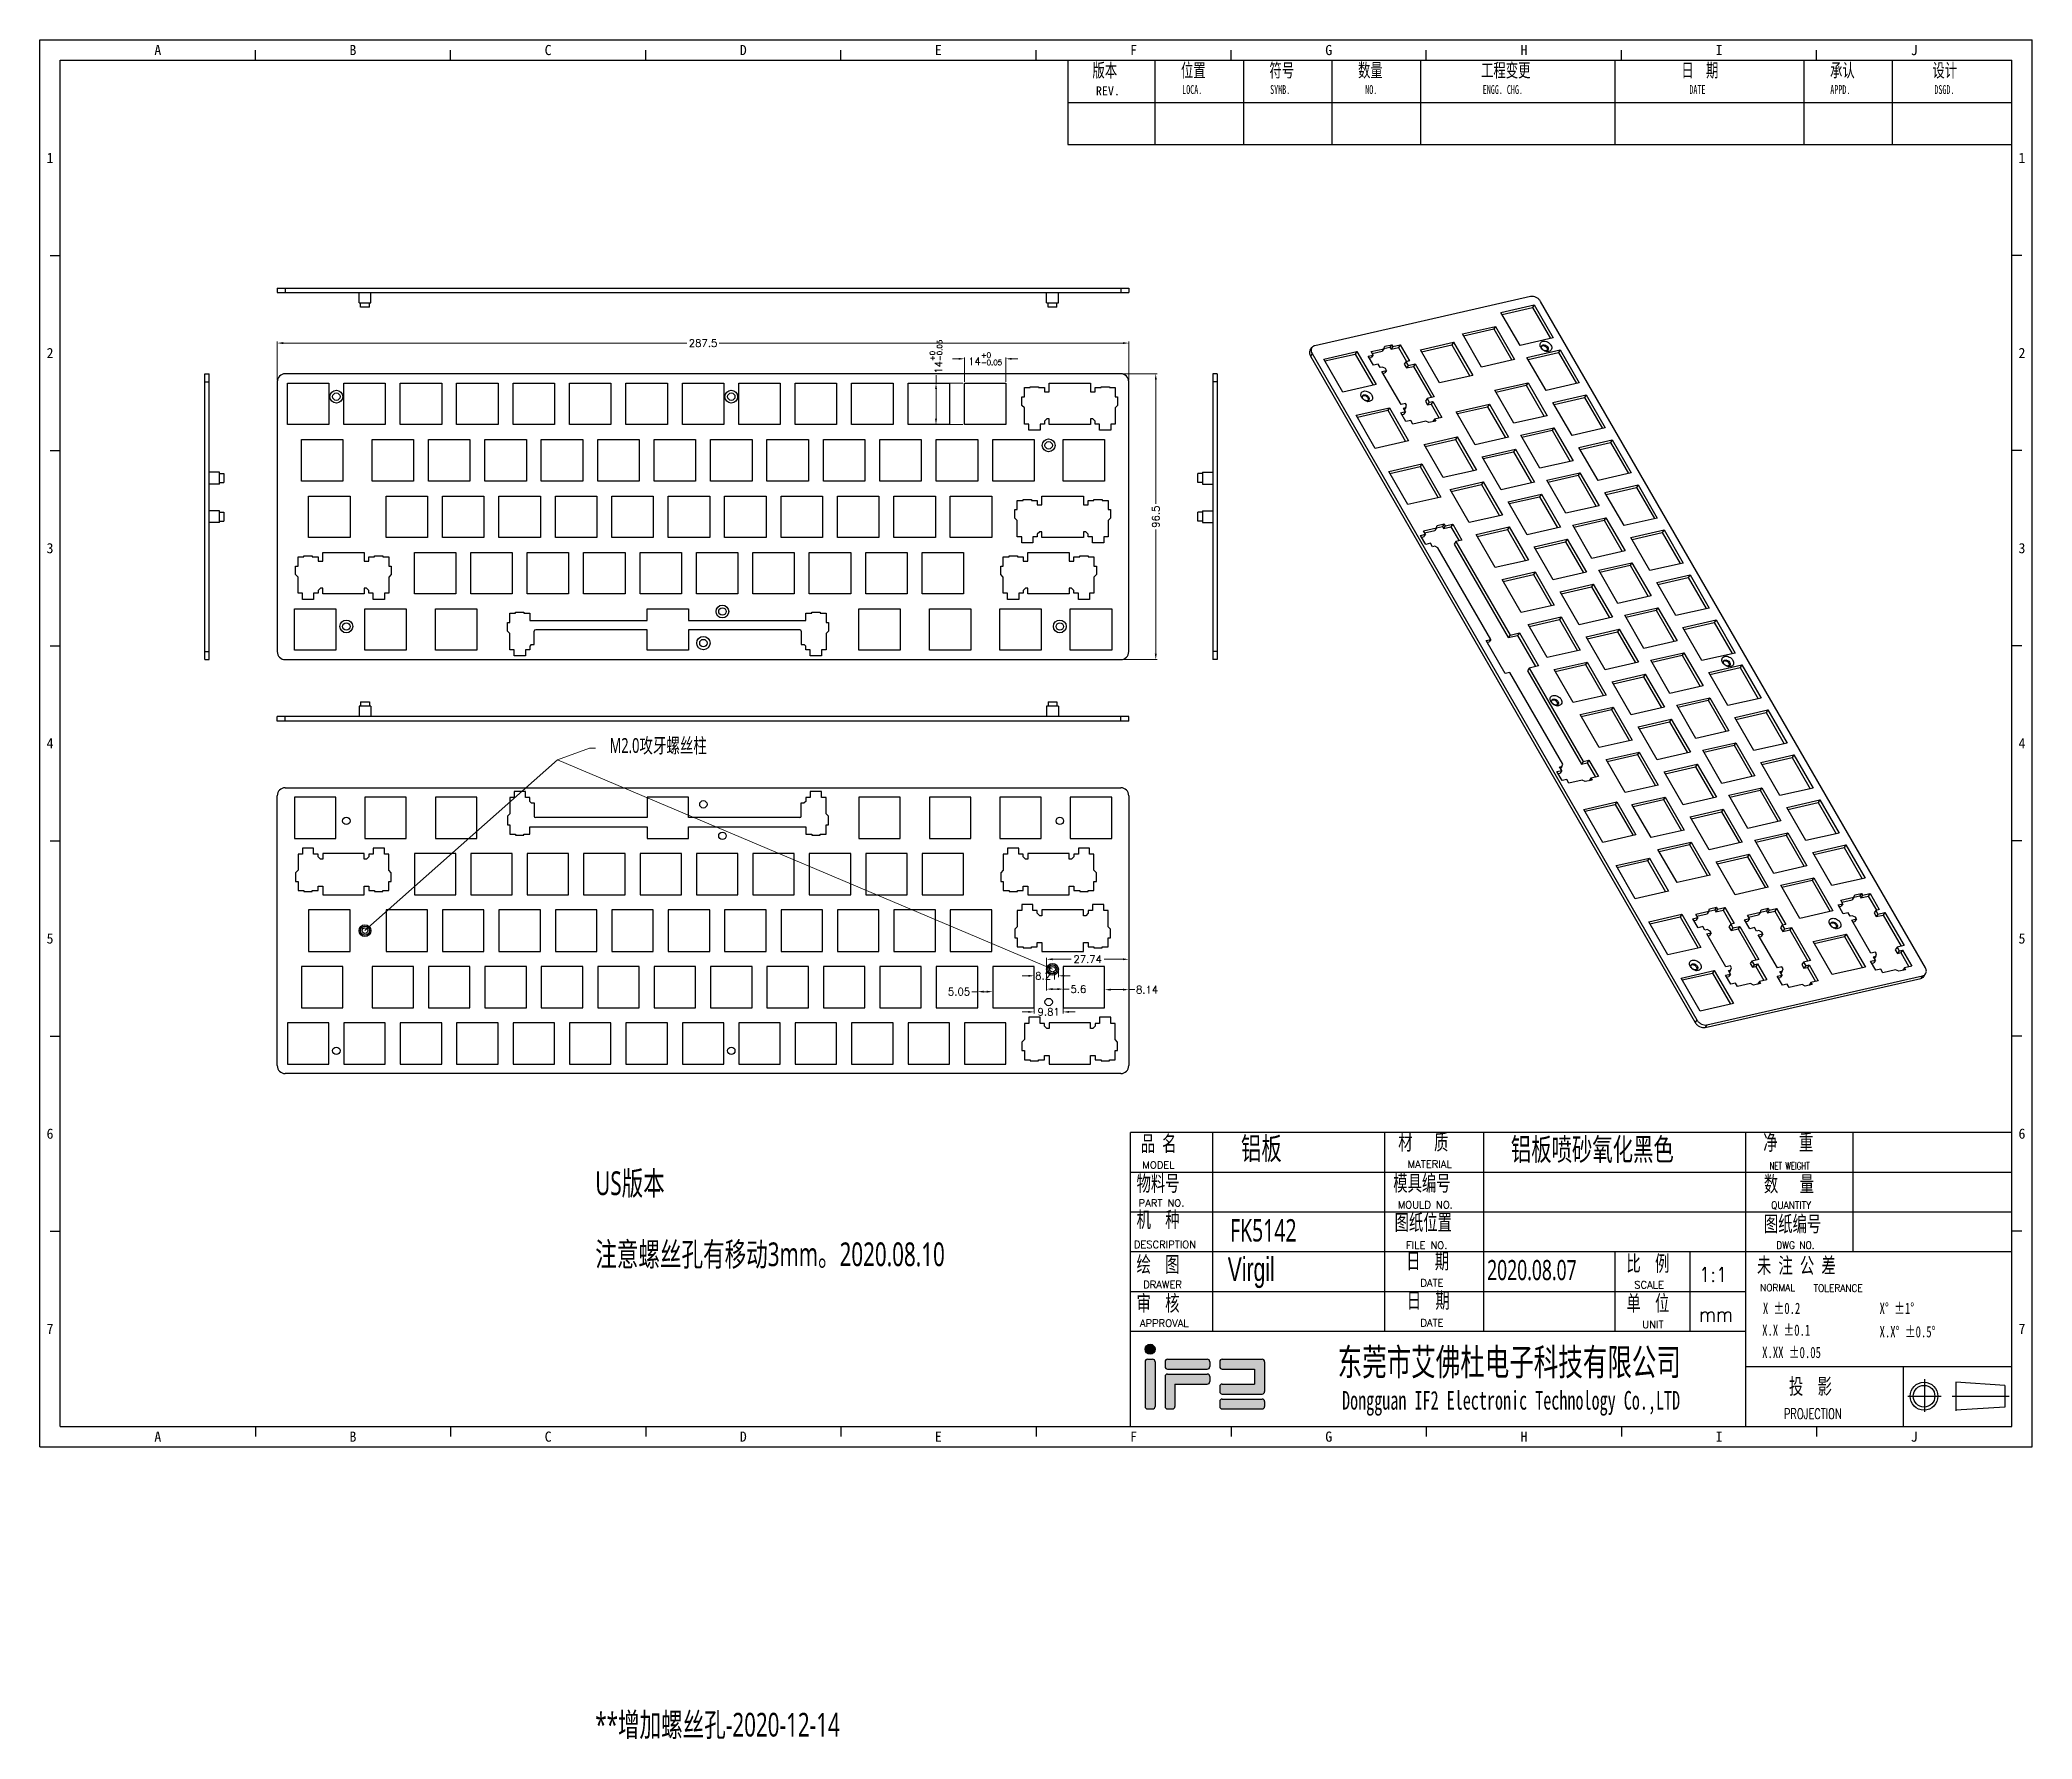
# Model space of a CAD drawing. Header units: millimetres. Extents: x 2161 to 4636, y 409 to 983.
# Drawn here: x 2161 to 2834, y 409 to 983 of the extents above; entities that cross this region are included whole.
import ezdxf
from ezdxf.enums import TextEntityAlignment as Align

# ---------------------------------------------------------------- set-up
doc = ezdxf.new("R2010")
doc.units = ezdxf.units.MM
doc.header["$LTSCALE"] = 30.734
doc.header["$PDSIZE"] = 0.1
doc.layers.get('0').update_dxf_attribs({"linetype": 'CONTINUOUS'})
doc.layers.get('Defpoints').update_dxf_attribs({"linetype": 'CONTINUOUS'})
doc.layers.add('BORDER', color=5, linetype='CONTINUOUS')
doc.layers.add('dim', color=82, linetype='CONTINUOUS', lineweight=9)
doc.styles.add('BORDER', font='')
doc.styles.add('ROMANC', font='romanc.shx', dxfattribs={"bigfont": 'gbcbig.shx'})
doc.styles.get("Standard").update_dxf_attribs({"font": 'txt', "width": 0.667})
doc.styles.add('图框文字', font='romans.shx')
doc.styles.get('BORDER').set_extended_font_data('SimSun')
doc.dimstyles.new('YanXiu', dxfattribs={"dimtxt": 2.5, "dimasz": 2.2, "dimexe": 0.66, "dimexo": 0.66, "dimgap": 0.66, "dimtad": 0, "dimdsep": 46, "dimtxsty": 'ROMANC', "dimcen": 0, "dimclrd": 256, "dimclre": 131, "dimclrt": 42, "dimazin": 2, "dimtfac": 1, "dimtofl": 0, "dimtmove": 0, "dimatfit": 3, "dimfxl": 0, "dimlwd": 5, "dimlwe": 5, "dimarcsym": 0})

msp = doc.modelspace()

# ---------------------------------------------------------------- texts
at = {"attachment_point": 1}
for s, insert, char_height, width in [('{\\fMicrosoft YaHei|b0|i0|c134|p34;M2.0攻牙螺丝柱}', (2353.691, 747.278), 5, 45.47168), ('{\\fMicrosoft YaHei|b0|i0|c134|p34;铝板}', (2566.866, 612.509), 7.56, 94.65295), ('{\\fMicrosoft YaHei|b0|i0|c134|p34;铝板喷砂氧化黑色}', (2657.985, 612.228), 7.56, 94.65295), ('{\\fMicrosoft YaHei|b0|i0|c134|p34;US版本}', (2348.858, 601), 8, 94.65295), ('{\\fMicrosoft YaHei|b0|i0|c134|p34;FK5142}', (2563.147, 584.88), 7.56, 94.65295), ('{\\fMicrosoft YaHei|b0|i0|c134|p34;注意螺丝孔有移动3mm。2020.08.10}', (2348.858, 577.005), 8, 120.76546), ('{\\fￒﾶﾸ\ufff9ￓ\uffd1ﾸￖﾱￊ\uffd0\uffd0ￊ￩ﾼ\ufff2ￌﾣﾤ|b0|i0|c134|p2;Virgil}', (2562.4, 571.976), 8, 40.1277), ('{\\fMicrosoft YaHei|b0|i0|c134|p34;2020.08.07}', (2649.982, 571.087), 6.804, 85.18765), ('{\\fMicrosoft YaHei|b0|i0|c134|p34;\\C1;**增加螺丝孔-2020-12-14}', (2348.858, 418.185), 8, 120.76546)]:
    msp.add_mtext(s, dxfattribs=dict(at, insert=insert, char_height=char_height, width=width))

# ---------------------------------------------------------------- blocks, each defined once
blk = doc.blocks.new('*D0')
at = {"layer": 'Defpoints', "color": 0, "transparency": 16777216}
for p in [(2528.98, 880.66), (2241.48, 867.57), (2528.98, 867.57)]:
    blk.add_point(p, dxfattribs=at)
at = {"layer": 'dim', "color": 131, "lineweight": 5, "transparency": 16777216}
for p, q in [((2241.48, 868.07), (2241.48, 881.16)), ((2528.98, 868.07), (2528.98, 881.16))]:
    blk.add_line(p, q, dxfattribs=at)
at = {"layer": 'dim', "lineweight": 5, "transparency": 16777216}
for p, q in [((2243.48, 880.66), (2379.73, 880.66)), ((2526.98, 880.66), (2390.73, 880.66))]:
    blk.add_line(p, q, dxfattribs=at)
at = {"layer": 'dim', "transparency": 16777216}
for points in [[(2243.48, 880.99), (2243.48, 880.32), (2241.48, 880.66)], [(2526.98, 880.99), (2526.98, 880.32), (2528.98, 880.66)]]:
    blk.add_solid(points, dxfattribs=at)
at = {"layer": 'dim', "color": 42, "transparency": 16777216, "insert": (2385.23, 880.66), "char_height": 2.5, "attachment_point": 5, "style": 'ROMANC'}
blk.add_mtext('287.5', dxfattribs=at)
blk = doc.blocks.new('*D1')
at = {"layer": 'Defpoints', "color": 0, "transparency": 16777216}
for p in [(2526.28, 870.27), (2526.28, 773.77), (2538.1, 773.77)]:
    blk.add_point(p, dxfattribs=at)
at = {"layer": 'dim', "color": 131, "lineweight": 5, "transparency": 16777216}
for p, q in [((2526.78, 870.27), (2538.6, 870.27)), ((2526.78, 773.77), (2538.6, 773.77))]:
    blk.add_line(p, q, dxfattribs=at)
at = {"layer": 'dim', "lineweight": 5, "transparency": 16777216}
for p, q in [((2538.1, 868.27), (2538.1, 826.33)), ((2538.1, 775.77), (2538.1, 817.71))]:
    blk.add_line(p, q, dxfattribs=at)
at = {"layer": 'dim', "transparency": 16777216}
for points in [[(2537.77, 868.27), (2538.44, 868.27), (2538.1, 870.27)], [(2537.77, 775.77), (2538.44, 775.77), (2538.1, 773.77)]]:
    blk.add_solid(points, dxfattribs=at)
at = {"layer": 'dim', "color": 42, "transparency": 16777216, "insert": (2538.1, 822.02), "char_height": 2.5, "attachment_point": 5, "rotation": 90, "style": 'ROMANC'}
blk.add_mtext('96.5', dxfattribs=at)
blk = doc.blocks.new('IF2新图框')
h = blk.add_hatch(color=1)
h.set_gradient(color1=(255, 0, 0), color2=(255, 31, 31), one_color=1, tint=0.56, name='CYLINDER')
h.paths.add_polyline_path([(-296.14, 32.94, 1), (-299.5, 32.94, 1)])
h = blk.add_hatch(color=3)
h.set_gradient(color1=(0, 255, 0), color2=(31, 255, 31), one_color=1, tint=0.56, name='CYLINDER')
h.paths.add_polyline_path([(-299.5, 13.62, 0.414214), (-298.66, 12.78), (-296.98, 12.78, 0.414214), (-296.14, 13.62), (-296.14, 28.74, 0.414214), (-296.98, 29.58), (-298.66, 29.58, 0.414214), (-299.5, 28.74)])
h = blk.add_hatch(color=3)
h.set_gradient(color1=(0, 255, 0), color2=(31, 255, 31), one_color=1, tint=0.56, name='CYLINDER')
h.paths.add_polyline_path([(-278.5, 26.22, 0.414214), (-277.66, 27.06), (-277.66, 28.74, 0.414214), (-278.5, 29.58), (-291.94, 29.58, 0.414214), (-292.78, 28.74), (-292.78, 27.06, 0.414214), (-291.94, 26.22)])
h = blk.add_hatch(color=3)
h.set_gradient(color1=(0, 255, 0), color2=(31, 255, 31), one_color=1, tint=0.56, name='CYLINDER')
h.paths.add_polyline_path([(-273.46, 29.58, 0.414214), (-274.3, 28.74), (-274.3, 27.06, 0.414214), (-273.46, 26.22), (-262.54, 26.22), (-262.54, 21.18), (-273.46, 21.18, 0.414214), (-274.3, 20.34), (-274.3, 18.66, 0.414214), (-273.46, 17.82), (-260.02, 17.82, 0.414214), (-259.18, 18.66), (-259.18, 28.74, 0.414214), (-260.02, 29.58)])
h = blk.add_hatch(color=3)
h.set_gradient(color1=(0, 255, 0), color2=(31, 255, 31), one_color=1, tint=0.56, name='CYLINDER')
h.paths.add_polyline_path([(-291.94, 24.54, 0.414214), (-292.78, 23.7), (-292.78, 13.62, 0.414214), (-291.94, 12.78), (-290.26, 12.78, 0.414214), (-289.42, 13.62), (-289.42, 21.18), (-278.5, 21.18, 0.414214), (-277.66, 22.02), (-277.66, 23.7, 0.414214), (-278.5, 24.54)])
h = blk.add_hatch(color=3)
h.set_gradient(color1=(0, 255, 0), color2=(31, 255, 31), one_color=1, tint=0.56, name='CYLINDER')
h.paths.add_polyline_path([(-273.46, 16.14, 0.414214), (-274.3, 15.3), (-274.3, 13.62, 0.414214), (-273.46, 12.78), (-260.02, 12.78, 0.414214), (-259.18, 13.62), (-259.18, 15.3, 0.414214), (-260.02, 16.14)])
at = {"color": 253}
for p, q in [((-325.64, 468.15), (-325.64, 439.73)), ((-296.19, 468.15), (-296.19, 439.73)), ((-266.3, 468.15), (-266.3, 439.73)), ((-236.42, 468.15), (-236.42, 439.73)), ((-206.54, 468.15), (-206.54, 439.73)), ((-140.79, 439.73), (-140.79, 468.15)), ((-77.04, 468.15), (-77.04, 439.73)), ((-47.16, 439.73), (-47.16, 468.15)), ((-325.64, 453.91), (-6.88, 453.91)), ((-325.64, 439.73), (-6.88, 439.73))]:
    blk.add_line(p, q, dxfattribs=at)
at = {"lineweight": 25}
for p, q in [((-304.43, 6.88), (-304.43, 106.1)), ((-6.88, 106.1), (-304.43, 106.1)), ((-276.7, 106.1), (-276.7, 38.9)), ((-218.64, 106.1), (-218.64, 38.9)), ((-96.83, 106.1), (-96.83, 6.88)), ((-60.5, 106.1), (-60.5, 65.78)), ((-6.88, 92.66), (-304.43, 92.66)), ((-6.88, 79.22), (-304.43, 79.22)), ((-6.88, 65.78), (-304.43, 65.78)), ((-140.91, 65.78), (-140.91, 38.9)), ((-115.47, 38.9), (-115.47, 65.78)), ((-96.83, 52.34), (-304.43, 52.34)), ((-96.83, 38.9), (-304.43, 38.9)), ((-6.88, 27), (-96.83, 27)), ((-43.58, 27), (-43.58, 6.88)), ((-36.38, 22.8), (-36.38, 11.84)), ((-9.28, 20.75), (-25.81, 21.79)), ((-25.81, 21.79), (-25.81, 12.13)), ((-41.95, 17.09), (-30.68, 17.09)), ((-27.02, 17.09), (-7.79, 17.09)), ((-9.28, 13.43), (-25.81, 12.4))]:
    blk.add_line(p, q, dxfattribs=at)
for p, q in [((-185.24, 106.1), (-185.24, 38.9)), ((-9.28, 20.75), (-9.28, 13.43))]:
    blk.add_line(p, q)
at = {"color": 3}
for p, q in [((-299.5, 28.74), (-299.5, 13.62)), ((-298.66, 29.58), (-296.98, 29.58)), ((-296.14, 28.74), (-296.14, 13.62)), ((-292.78, 28.74), (-292.78, 27.06)), ((-291.94, 29.58), (-278.5, 29.58)), ((-277.66, 28.74), (-277.66, 27.06)), ((-274.3, 28.74), (-274.3, 27.06)), ((-273.46, 29.58), (-260.02, 29.58)), ((-259.18, 28.74), (-259.18, 18.66)), ((-292.78, 23.7), (-292.78, 13.62)), ((-291.94, 26.22), (-278.5, 26.22)), ((-291.94, 24.54), (-278.5, 24.54)), ((-289.42, 21.18), (-278.5, 21.18)), ((-289.42, 21.18), (-289.42, 13.62)), ((-277.66, 23.7), (-277.66, 22.02)), ((-274.3, 20.34), (-274.3, 18.66)), ((-273.46, 26.22), (-262.54, 26.22)), ((-273.46, 21.18), (-262.54, 21.18)), ((-262.54, 26.22), (-262.54, 21.18)), ((-274.3, 15.3), (-274.3, 13.62)), ((-273.46, 17.82), (-260.02, 17.82)), ((-273.46, 16.14), (-260.02, 16.14)), ((-259.18, 15.3), (-259.18, 13.62)), ((-298.66, 12.78), (-296.98, 12.78)), ((-291.94, 12.78), (-290.26, 12.78)), ((-273.46, 12.78), (-260.02, 12.78))]:
    blk.add_line(p, q, dxfattribs=at)
at = {"color": 1}
blk.add_circle((-297.82, 32.94), 1.68, dxfattribs=at)
at = {"lineweight": 25}
for radius in [4.7, 3.66]:
    blk.add_circle((-36.51, 17.09), radius, dxfattribs=at)
at = {"color": 3}
for centre, start, end in [((-298.66, 28.74), 90, 180), ((-296.98, 28.74), 0, 90), ((-291.94, 28.74), 90, 180), ((-291.94, 27.06), 180, 270), ((-278.5, 28.74), 0, 90), ((-278.5, 27.06), 270, 0), ((-273.46, 28.74), 90, 180), ((-273.46, 27.06), 180, 270), ((-260.02, 28.74), 0, 90), ((-291.94, 23.7), 90, 180), ((-278.5, 23.7), 360, 90), ((-278.5, 22.02), 270, 0), ((-273.46, 20.34), 90, 180), ((-298.66, 13.62), 180, 270), ((-296.98, 13.62), 270, 0), ((-291.94, 13.62), 180, 270), ((-290.26, 13.62), 270, 0), ((-273.46, 18.66), 180, 270), ((-273.46, 15.3), 90, 180), ((-273.46, 13.62), 180, 270), ((-260.02, 18.66), 270, 0), ((-260.02, 15.3), 0, 90), ((-260.02, 13.62), 270, 0)]:
    blk.add_arc(centre, 0.84, start, end, dxfattribs=at)
at = {"layer": 'BORDER', "color": 0, "linetype": 'Continuous'}
for p, q in [((-672.69, 0), (-672.69, 475.03)), ((-672.69, 475.03), (0, 475.03)), ((-599.91, 468.15), (-599.91, 471.59)), ((-534.02, 468.15), (-534.02, 471.59)), ((-468.13, 468.15), (-468.13, 471.59)), ((-402.24, 468.15), (-402.24, 471.59)), ((-336.34, 468.15), (-336.34, 471.59)), ((-270.45, 468.15), (-270.45, 471.59)), ((-204.56, 468.15), (-204.56, 471.59)), ((-138.67, 468.15), (-138.67, 471.59)), ((-72.77, 468.15), (-72.77, 471.59)), ((0, 0), (0, 475.03)), ((-665.81, 6.88), (-665.81, 468.15)), ((-665.81, 468.15), (-6.88, 468.15)), ((-6.88, 6.88), (-6.88, 468.15)), ((-669.25, 402.26), (-665.81, 402.26)), ((-3.44, 402.26), (-6.88, 402.26)), ((-669.25, 336.37), (-665.81, 336.37)), ((-3.44, 336.37), (-6.88, 336.37)), ((-669.25, 270.47), (-665.81, 270.47)), ((-3.44, 270.47), (-6.88, 270.47)), ((-669.25, 204.58), (-665.81, 204.58)), ((-3.44, 204.58), (-6.88, 204.58)), ((-669.25, 138.69), (-665.81, 138.69)), ((-3.44, 138.69), (-6.88, 138.69)), ((-669.25, 72.8), (-665.81, 72.8)), ((-3.44, 72.8), (-6.88, 72.8)), ((-665.81, 6.88), (-6.88, 6.88)), ((-599.91, 6.88), (-599.91, 3.44)), ((-534.02, 6.88), (-534.02, 3.44)), ((-468.13, 6.88), (-468.13, 3.44)), ((-402.24, 6.88), (-402.24, 3.44)), ((-336.34, 6.88), (-336.34, 3.44)), ((-270.45, 6.88), (-270.45, 3.44)), ((-204.56, 6.88), (-204.56, 3.44)), ((-138.67, 6.88), (-138.67, 3.44)), ((-72.77, 6.88), (-72.77, 3.44)), ((-672.69, 0), (0, 0))]:
    blk.add_line(p, q, dxfattribs=at)
at = {"color": 0, "linetype": 'Continuous'}
blk.add_text('REV.', height=2.988, dxfattribs=at).set_placement((-316.13, 456.32))
at = {"lineweight": 25, "style": '图框文字'}
for s, height, p in [('MODEL', 2.465, (-300.43, 93.92)), ('PART NO.', 2.465, (-301.69, 81.08)), ('MOULD NO.', 2.465, (-214.19, 80.5)), ('DESCRIPTION', 2.4654, (-303.32, 67.07)), ('FILE NO.', 2.465, (-211.41, 66.81)), ('DRAWER', 2.465, (-300.17, 53.56)), ('DATE', 2.465, (-206.55, 54.09)), ('SCALE', 2.465, (-134.35, 53.45)), ('APPROVAL', 2.465, (-301.27, 40.51)), ('DATE', 2.465, (-206.55, 40.65)), ('UNIT', 2.465, (-131.63, 40.02))]:
    blk.add_text(s, height=height, dxfattribs=at).set_placement(p)
for s, height, width, p in [('NET WEIGHT', 2.465, 0.7, (-88.66, 93.62)), ('QUANTITY', 2.465, 0.9, (-88.12, 80.33)), ('DWG NO.', 2.465, 0.9, (-86.4, 66.85)), ('1:1', 4.931, 0.9, (-112.46, 55.68)), ('NORMAL', 2.465, 0.9, (-91.85, 52.5)), ('TOLERANCE', 2.465, 0.9, (-73.83, 52.36)), ('mm', 4.931, 0.9, (-112.46, 42.24)), ('PROJECTION', 3.452, 0.7, (-83.8, 9.43))]:
    blk.add_text(s, height=height, dxfattribs=dict(at, width=width)).set_placement(p)
at = {"color": 4, "lineweight": 15, "width": 0.7}
for s, height, p in [('X %%p0.2', 3.79, (-90.91, 44.87)), ('X%%d %%p1%%d', 3.7897, (-51.52, 44.87)), ('X.X %%p0.1', 3.79, (-91.17, 37.5)), ('X.X%%D %%p0.5%%D', 3.7897, (-51.52, 36.95)), ('X.XX %%p0.05', 3.7897, (-91.17, 29.97))]:
    blk.add_text(s, height=height, dxfattribs=at).set_placement(p)
at = {"color": 141, "char_height": 4.5821, "width": 80.2112, "attachment_point": 1}
for s, insert in [('{\\fSimSun|b0|i0|c134|p54;版本}', (-317.28, 467.05)), ('{\\fSimSun|b0|i0|c134|p54;位置}', (-287.4, 467.05)), ('{\\fSimSun|b0|i0|c134|p54;符号}', (-257.52, 467.05)), ('{\\fSimSun|b0|i0|c134|p54;数量}', (-227.63, 467.05)), ('{\\fSimSun|b0|i0|c134|p54;工程变更}', (-186.06, 467.05)), ('{\\fSimSun|b0|i0|c134|p54;日  期}', (-118.44, 467.05)), ('{\\fSimSun|b0|i0|c134|p54;承认}', (-68.25, 467.05)), ('{\\fSimSun|b0|i0|c134|p54;设计}', (-33.67, 467.05))]:
    blk.add_mtext(s, dxfattribs=dict(at, insert=insert))
at = {"color": 0, "linetype": 'Continuous', "char_height": 2.988, "width": 29.7891, "attachment_point": 1}
for s, insert in [('LOCA.', (-286.98, 459.74)), ('SYMB.', (-257.28, 459.74)), ('NO.', (-225.18, 459.74)), ('ENGG. CHG.', (-185.49, 459.74)), ('DATE', (-115.74, 459.74)), ('APPD.', (-68.16, 459.74)), ('DSGD.', (-33.02, 459.74))]:
    blk.add_mtext(s, dxfattribs=dict(at, insert=insert))
at = {"color": 7, "char_height": 5.3171, "attachment_point": 1}
for s, insert, width in [('{\\fSimSun|b0|i0|c134|p54;品 名}', (-300.99, 105.06), 23.1798), ('{\\fSimSun|b0|i0|c134|p54;材   质}', (-214.03, 105.54), 23.1798), ('{\\fSimSun|b0|i0|c134|p54;净   重}', (-90.8, 105.46), 23.1798), ('{\\fSimSun|b0|i0|c134|p54;物料号}', (-302.38, 91.62), 23.1798), ('{\\fSimSun|b0|i0|c134|p54;模具编号}', (-215.71, 91.68), 27.2235), ('{\\fSimSun|b0|i0|c134|p54;数   量}', (-90.57, 91.4), 23.1798), ('{\\fSimSun|b0|i0|c134|p54;机  种}', (-302.38, 79.39), 23.1798), ('{\\fSimSun|b0|i0|c134|p54;图纸位置}', (-215.26, 78.45), 27.3943), ('{\\fSimSun|b0|i0|c134|p54;图纸编号}', (-90.57, 77.95), 27.731), ('{\\fSimSun|b0|i0|c134|p54;绘  图}', (-302.38, 64.29), 23.1798), ('{\\fSimSun|b0|i0|c134|p54;日  期  }', (-211.34, 65.43), 23.1798), ('{\\fSimSun|b0|i0|c134|p54;比  例  }', (-136.99, 64.61), 23.1798), ('{\\fSimSun|b0|i0|c134|p54;未 注 公 差}', (-92.92, 63.89), 36.8122), ('{\\fSimSun|b0|i0|c134|p54;审  核}', (-302.38, 51.14), 23.1798), ('{\\fSimSun|b0|i0|c134|p54;日  期  }', (-211.16, 52.13), 23.1798), ('{\\fSimSun|b0|i0|c134|p54;单  位  }', (-136.99, 51.17), 23.1798), ('{\\fSimSun|b0|i0|c134|p54;投  影}', (-82.11, 23.09), 23.1798)]:
    blk.add_mtext(s, dxfattribs=dict(at, insert=insert, width=width))
at = {"lineweight": 25, "insert": (-210.86, 96.67), "char_height": 2.465, "width": 36.2184, "attachment_point": 1, "style": '图框文字'}
blk.add_mtext('MATERIAL', dxfattribs=at)
at = {"color": 7, "attachment_point": 5}
for s, insert, char_height in [('{\\fSimHei|b0|i0|c134|p49;东莞市艾佛杜电子科技有限公司}', (-176.55, 28.11), 9.098), ('{\\f@DotumChe|b0|i0|c134|p49;Dongguan IF2 Electronic Technology Co.,LTD}', (-175.94, 14.67), 6.3049)]:
    blk.add_mtext(s, dxfattribs=dict(at, insert=insert, char_height=char_height))
at = {"layer": 'BORDER', "color": 0, "style": 'BORDER'}
for s, p in [('A', (-632.86, 471.59)), ('B', (-566.97, 471.59)), ('C', (-501.08, 471.59)), ('D', (-435.18, 471.59)), ('E', (-369.29, 471.59)), ('F', (-303.4, 471.59)), ('G', (-237.51, 471.59)), ('H', (-171.61, 471.59)), ('I', (-105.72, 471.59)), ('J', (-39.83, 471.59)), ('1', (-669.25, 435.2)), ('1', (-3.44, 435.2)), ('2', (-669.25, 369.31)), ('2', (-3.44, 369.31)), ('3', (-669.25, 303.42)), ('3', (-3.44, 303.42)), ('4', (-669.25, 237.53)), ('4', (-3.44, 237.53)), ('5', (-669.25, 171.63)), ('5', (-3.44, 171.63)), ('6', (-669.25, 105.74)), ('6', (-3.44, 105.74)), ('7', (-669.25, 39.85)), ('7', (-3.44, 39.85)), ('A', (-632.86, 3.44)), ('B', (-566.97, 3.44)), ('C', (-501.08, 3.44)), ('D', (-435.18, 3.44)), ('E', (-369.29, 3.44)), ('F', (-303.4, 3.44)), ('G', (-237.51, 3.44)), ('H', (-171.61, 3.44)), ('I', (-105.72, 3.44)), ('J', (-39.83, 3.44))]:
    blk.add_text(s, height=3.44, dxfattribs=at).set_placement(p, align=Align.MIDDLE_CENTER)
blk = doc.blocks.new('*D3')
at = {"layer": 'Defpoints', "color": 0, "transparency": 16777216}
for p in [(2473.5, 875.34), (2473.5, 867.12), (2487.5, 867.12)]:
    blk.add_point(p, dxfattribs=at)
at = {"layer": 'dim', "lineweight": 5, "transparency": 16777216}
for p, q in [((2471.5, 875.34), (2469.5, 875.34)), ((2489.5, 875.34), (2491.5, 875.34))]:
    blk.add_line(p, q, dxfattribs=at)
at = {"layer": 'dim', "color": 131, "lineweight": 5, "transparency": 16777216}
for p, q in [((2473.5, 867.62), (2473.5, 875.84)), ((2487.5, 867.62), (2487.5, 875.84))]:
    blk.add_line(p, q, dxfattribs=at)
at = {"layer": 'dim', "transparency": 16777216}
for points in [[(2471.5, 875.68), (2471.5, 875.01), (2473.5, 875.34)], [(2489.5, 875.68), (2489.5, 875.01), (2487.5, 875.34)]]:
    blk.add_solid(points, dxfattribs=at)
at = {"layer": 'dim', "color": 42, "transparency": 16777216, "insert": (2480.5, 875.34), "char_height": 2.5, "attachment_point": 5, "style": 'ROMANC'}
blk.add_mtext('14{\\H0.7x;\\S+0^ -0.05;}', dxfattribs=at)
blk = doc.blocks.new('*D4')
at = {"layer": 'Defpoints', "color": 0, "transparency": 16777216}
for p in [(2463.9, 867.12), (2473.5, 867.12), (2473.5, 853.12)]:
    blk.add_point(p, dxfattribs=at)
at = {"layer": 'dim', "lineweight": 5, "transparency": 16777216}
for p, q in [((2463.9, 867.12), (2463.9, 869.81)), ((2463.9, 855.12), (2463.9, 865.12))]:
    blk.add_line(p, q, dxfattribs=at)
at = {"layer": 'dim', "color": 131, "lineweight": 5, "transparency": 16777216}
for p, q in [((2473, 867.12), (2463.4, 867.12)), ((2473, 853.12), (2463.4, 853.12))]:
    blk.add_line(p, q, dxfattribs=at)
at = {"layer": 'dim', "transparency": 16777216}
for points in [[(2463.57, 865.12), (2464.23, 865.12), (2463.9, 867.12)], [(2463.57, 855.12), (2464.23, 855.12), (2463.9, 853.12)]]:
    blk.add_solid(points, dxfattribs=at)
at = {"layer": 'dim', "color": 42, "transparency": 16777216, "insert": (2463.9, 876.05), "char_height": 2.5, "attachment_point": 5, "rotation": 90, "style": 'ROMANC'}
blk.add_mtext('14{\\H0.7x;\\S+0^ -0.05;}', dxfattribs=at)
blk = doc.blocks.new('*D13')
at = {"layer": 'Defpoints', "color": 0}
for p in [(2501.24, 669.22), (2506.84, 669.22), (2506.84, 662.54)]:
    blk.add_point(p, dxfattribs=at)
at = {"layer": 'dim', "color": 131, "lineweight": 5}
for p, q in [((2501.24, 668.72), (2501.24, 662.04)), ((2506.84, 668.72), (2506.84, 662.04))]:
    blk.add_line(p, q, dxfattribs=at)
at = {"layer": 'dim', "lineweight": 5}
for p, q in [((2503.24, 662.54), (2504.84, 662.54)), ((2506.84, 662.54), (2508.84, 662.54))]:
    blk.add_line(p, q, dxfattribs=at)
at = {"layer": 'dim'}
for points in [[(2503.24, 662.87), (2503.24, 662.2), (2501.24, 662.54)], [(2504.84, 662.87), (2504.84, 662.2), (2506.84, 662.54)]]:
    blk.add_solid(points, dxfattribs=at)
at = {"layer": 'dim', "color": 42, "insert": (2511.96, 662.54), "char_height": 2.5, "attachment_point": 5, "style": 'ROMANC'}
blk.add_mtext('5.6', dxfattribs=at)
blk = doc.blocks.new('*D14')
at = {"layer": 'Defpoints', "color": 0}
for p in [(2497.03, 669.22), (2497.03, 667.03), (2505.24, 669.22)]:
    blk.add_point(p, dxfattribs=at)
at = {"layer": 'dim', "lineweight": 5}
for p, q in [((2495.03, 667.03), (2493.03, 667.03)), ((2507.24, 667.03), (2509.24, 667.03))]:
    blk.add_line(p, q, dxfattribs=at)
at = {"layer": 'dim', "color": 131, "lineweight": 5}
for p, q in [((2497.03, 668.72), (2497.03, 666.53)), ((2505.24, 668.72), (2505.24, 666.53))]:
    blk.add_line(p, q, dxfattribs=at)
at = {"layer": 'dim'}
for points in [[(2495.03, 667.36), (2495.03, 666.7), (2497.03, 667.03)], [(2507.24, 667.36), (2507.24, 666.7), (2505.24, 667.03)]]:
    blk.add_solid(points, dxfattribs=at)
at = {"layer": 'dim', "color": 42, "insert": (2501.14, 667.03), "char_height": 2.5, "attachment_point": 5, "style": 'ROMANC'}
blk.add_mtext('8.21', dxfattribs=at)
blk = doc.blocks.new('*D15')
at = {"layer": 'Defpoints', "color": 0}
for p in [(2497.03, 662.14), (2506.84, 660.31), (2506.84, 654.83)]:
    blk.add_point(p, dxfattribs=at)
at = {"layer": 'dim', "color": 131, "lineweight": 5}
for p, q in [((2497.03, 661.64), (2497.03, 654.33)), ((2506.84, 659.81), (2506.84, 654.33))]:
    blk.add_line(p, q, dxfattribs=at)
at = {"layer": 'dim', "lineweight": 5}
for p, q in [((2495.03, 654.83), (2493.03, 654.83)), ((2508.84, 654.83), (2510.84, 654.83))]:
    blk.add_line(p, q, dxfattribs=at)
at = {"layer": 'dim'}
for points in [[(2495.03, 655.17), (2495.03, 654.5), (2497.03, 654.83)], [(2508.84, 655.17), (2508.84, 654.5), (2506.84, 654.83)]]:
    blk.add_solid(points, dxfattribs=at)
at = {"layer": 'dim', "color": 42, "insert": (2501.94, 654.83), "char_height": 2.5, "attachment_point": 5, "style": 'ROMANC'}
blk.add_mtext('9.81', dxfattribs=at)
blk = doc.blocks.new('*D16')
at = {"layer": 'Defpoints', "color": 0}
for p in [(2477.98, 661.67), (2477.98, 661.58), (2483.03, 661.58)]:
    blk.add_point(p, dxfattribs=at)
at = {"layer": 'dim', "lineweight": 5}
for p, q in [((2477.98, 661.67), (2475.98, 661.67)), ((2481.03, 661.67), (2479.98, 661.67))]:
    blk.add_line(p, q, dxfattribs=at)
at = {"layer": 'dim', "color": 131, "lineweight": 5}
for p, q in [((2477.98, 662.08), (2477.98, 662.17)), ((2483.03, 662.08), (2483.03, 662.17))]:
    blk.add_line(p, q, dxfattribs=at)
at = {"layer": 'dim'}
for points in [[(2479.98, 662), (2479.98, 661.33), (2477.98, 661.67)], [(2481.03, 662), (2481.03, 661.33), (2483.03, 661.67)]]:
    blk.add_solid(points, dxfattribs=at)
at = {"layer": 'dim', "color": 42, "insert": (2471.67, 661.67), "char_height": 2.5, "attachment_point": 5, "style": 'ROMANC'}
blk.add_mtext('5.05', dxfattribs=at)
blk = doc.blocks.new('*D17')
at = {"layer": 'Defpoints', "color": 0}
for p in [(2520.84, 661.67), (2528.98, 662.35), (2528.98, 661.67)]:
    blk.add_point(p, dxfattribs=at)
at = {"layer": 'dim', "color": 131, "lineweight": 5}
for p, q in [((2520.84, 662.17), (2520.84, 662.85)), ((2528.98, 662.17), (2528.98, 662.85))]:
    blk.add_line(p, q, dxfattribs=at)
at = {"layer": 'dim', "lineweight": 5}
for p, q in [((2522.84, 662.35), (2526.98, 662.35)), ((2528.98, 662.35), (2530.98, 662.35))]:
    blk.add_line(p, q, dxfattribs=at)
at = {"layer": 'dim'}
for points in [[(2522.84, 662.69), (2522.84, 662.02), (2520.84, 662.35)], [(2526.98, 662.69), (2526.98, 662.02), (2528.98, 662.35)]]:
    blk.add_solid(points, dxfattribs=at)
at = {"layer": 'dim', "color": 42, "insert": (2535.17, 662.35), "char_height": 2.5, "attachment_point": 5, "style": 'ROMANC'}
blk.add_mtext('8.14', dxfattribs=at)
blk = doc.blocks.new('*D18')
at = {"layer": 'Defpoints', "color": 0}
for p in [(2501.24, 669.22), (2528.98, 672.61), (2528.98, 669.22)]:
    blk.add_point(p, dxfattribs=at)
at = {"layer": 'dim', "color": 131, "lineweight": 5}
for p, q in [((2501.24, 669.72), (2501.24, 673.11)), ((2528.98, 669.72), (2528.98, 673.11))]:
    blk.add_line(p, q, dxfattribs=at)
at = {"layer": 'dim', "lineweight": 5}
for p, q in [((2503.24, 672.61), (2509.55, 672.61)), ((2526.98, 672.61), (2520.67, 672.61))]:
    blk.add_line(p, q, dxfattribs=at)
at = {"layer": 'dim'}
for points in [[(2503.24, 672.94), (2503.24, 672.28), (2501.24, 672.61)], [(2526.98, 672.94), (2526.98, 672.28), (2528.98, 672.61)]]:
    blk.add_solid(points, dxfattribs=at)
at = {"layer": 'dim', "color": 42, "insert": (2515.11, 672.61), "char_height": 2.5, "attachment_point": 5, "style": 'ROMANC'}
blk.add_mtext('27.74', dxfattribs=at)

# ---------------------------------------------------------------- dimensions: what is measured, and where the dimension line sits
at = {"layer": 'dim'}
dim = msp.add_linear_dim(base=(2528.977, 880.656), p1=(2241.477, 867.573), p2=(2528.977, 867.573), dimstyle='YanXiu', override={"dimasz": 2, "dimexe": 0.49975, "dimexo": 0.49975, "dimgap": 0.49975}, dxfattribs=at)
dim.commit()
dim.dimension.update_dxf_attribs({"geometry": '*D0', "text_midpoint": (2385.227, 880.656), "dimtype": 160})
dim = msp.add_linear_dim(base=(2463.901, 867.123), p1=(2473.502, 853.123), p2=(2473.502, 867.123), angle=90, text='<>{\\H0.7x;\\S+0^ -0.05;}', dimstyle='YanXiu', override={"dimasz": 2, "dimexe": 0.49975, "dimexo": 0.49975, "dimgap": 0.49975}, dxfattribs=at)
dim.commit()
dim.dimension.update_dxf_attribs({"geometry": '*D4', "text_midpoint": (2463.901, 876.045), "dimtype": 160})
dim = msp.add_linear_dim(base=(2473.502, 875.343), p1=(2487.502, 867.123), p2=(2473.502, 867.123), text='<>{\\H0.7x;\\S+0^ -0.05;}', dimstyle='YanXiu', override={"dimasz": 2, "dimexe": 0.49975, "dimexo": 0.49975, "dimgap": 0.49975}, dxfattribs=at)
dim.commit()
dim.dimension.update_dxf_attribs({"geometry": '*D3', "text_midpoint": (2480.502, 875.343)})
dim = msp.add_linear_dim(base=(2538.103, 773.773), p1=(2526.277, 870.273), p2=(2526.277, 773.773), angle=90, dimstyle='YanXiu', override={"dimasz": 2, "dimexe": 0.49975, "dimexo": 0.49975, "dimgap": 0.49975}, dxfattribs=at)
dim.commit()
dim.dimension.update_dxf_attribs({"geometry": '*D1', "text_midpoint": (2538.103, 822.023), "dimtype": 160})
for base, p1, p2, picture, middle in [((2528.976883661, 672.609867088), (2501.241883661, 669.223335935), (2528.976883661, 669.223335935), '*D18', (2515.109383661, 672.609867088)), ((2497.032, 667.03), (2505.242, 669.223), (2497.032, 669.223), '*D14', (2501.137, 667.03)), ((2506.842, 662.538), (2501.242, 669.223), (2506.842, 669.223), '*D13', (2511.961, 662.538)), ((2477.982, 661.668), (2483.032, 661.581), (2477.982, 661.581), '*D16', (2471.673, 661.668)), ((2506.842, 654.834), (2497.032, 662.141), (2506.842, 660.308), '*D15', (2501.937, 654.834)), ((2528.976883661, 662.351667789), (2520.841883661, 661.667616717), (2528.976883661, 661.667616717), '*D17', (2535.167109851, 662.351667789))]:
    dim = msp.add_linear_dim(base=base, p1=p1, p2=p2, dimstyle='YanXiu', override={"dimasz": 2, "dimexe": 0.49975, "dimexo": 0.49975, "dimgap": 0.49975}, dxfattribs=at)
    dim.commit()
    dim.dimension.update_dxf_attribs({"geometry": picture, "text_midpoint": middle})

# ---------------------------------------------------------------- linework, layer by layer
at = {"color": 7, "linetype": 'Continuous'}
for p, q in [((2241.477, 899.239), (2241.477, 897.739)), ((2241.477, 899.239), (2528.977, 899.239)), ((2241.477, 897.739), (2528.977, 897.739)), ((2244.177, 899.239), (2244.177, 897.739)), ((2269.092, 894.239), (2269.092, 897.739)), ((2273.092, 894.239), (2273.092, 897.739)), ((2501.242, 894.239), (2501.242, 897.739)), ((2505.242, 894.239), (2505.242, 897.739)), ((2526.277, 899.239), (2526.277, 897.739)), ((2528.977, 899.239), (2528.977, 897.739)), ((2664.633, 896.359), (2591.806, 879.776)), ((2797.95, 669.676), (2668.035, 894.697)), ((2269.092, 894.239), (2273.092, 894.239)), ((2269.592, 892.739), (2269.592, 894.239)), ((2272.592, 892.739), (2269.592, 892.739)), ((2272.592, 892.739), (2272.592, 894.239)), ((2501.242, 894.239), (2505.242, 894.239)), ((2501.742, 892.739), (2501.742, 894.239)), ((2504.742, 892.739), (2501.742, 892.739)), ((2504.742, 892.739), (2504.742, 894.239)), ((2654.658, 890.997), (2665.85, 893.545)), ((2661.106, 879.83), (2654.658, 890.997)), ((2655.031, 890.351), (2665.272, 892.683)), ((2665.85, 893.545), (2665.272, 892.683)), ((2665.272, 892.683), (2671.346, 882.161)), ((2665.85, 893.545), (2672.298, 882.378)), ((2641.617, 883.74), (2652.809, 886.289)), ((2648.065, 872.573), (2641.617, 883.74)), ((2641.99, 883.095), (2652.23, 885.426)), ((2652.809, 886.289), (2652.23, 885.426)), ((2652.23, 885.426), (2658.305, 874.905)), ((2652.809, 886.289), (2659.256, 875.121)), ((2672.298, 882.378), (2661.106, 879.83)), ((2590.229, 878.265), (2590.807, 879.127)), ((2590.891, 877.131), (2590.312, 876.269)), ((2590.312, 876.269), (2720.228, 651.248)), ((2590.891, 877.131), (2720.807, 652.111)), ((2594.825, 875.252), (2606.017, 877.8)), ((2601.273, 864.085), (2594.825, 875.252)), ((2595.198, 874.606), (2605.438, 876.938)), ((2606.017, 877.8), (2605.438, 876.938)), ((2605.438, 876.938), (2611.513, 866.416)), ((2606.017, 877.8), (2612.465, 866.633)), ((2609.823, 876.221), (2611.462, 876.594)), ((2611.573, 873.19), (2609.823, 876.221)), ((2610.196, 875.575), (2610.883, 875.732)), ((2610.783, 877.771), (2615.16, 878.767)), ((2611.462, 876.594), (2610.783, 877.771)), ((2611.462, 876.594), (2610.883, 875.732)), ((2611.156, 877.125), (2614.581, 877.905)), ((2615.16, 878.767), (2614.581, 877.905)), ((2615.157, 878.781), (2617.179, 879.241)), ((2615.16, 878.767), (2615.439, 879.576)), ((2615.439, 879.576), (2617.757, 880.104)), ((2617.757, 880.104), (2617.179, 879.241)), ((2617.179, 879.241), (2617.559, 878.583)), ((2618.137, 879.445), (2617.559, 878.583)), ((2617.559, 878.583), (2620.037, 879.147)), ((2617.757, 880.104), (2618.137, 879.445)), ((2618.137, 879.445), (2620.616, 880.01)), ((2620.616, 880.01), (2620.037, 879.147)), ((2620.037, 879.147), (2622.773, 874.409)), ((2620.616, 880.01), (2623.724, 874.626)), ((2623.724, 874.626), (2622.565, 874.362)), ((2627.489, 878.366), (2638.681, 880.915)), ((2633.936, 867.199), (2627.489, 878.366)), ((2627.862, 877.721), (2638.102, 880.052)), ((2638.681, 880.915), (2638.102, 880.052)), ((2638.102, 880.052), (2644.177, 869.531)), ((2638.681, 880.915), (2645.128, 869.747)), ((2659.256, 875.121), (2648.065, 872.573)), ((2663.432, 875.801), (2674.623, 878.35)), ((2669.879, 864.634), (2663.432, 875.801)), ((2663.804, 875.156), (2674.045, 877.487)), ((2674.623, 878.35), (2674.045, 877.487)), ((2674.045, 877.487), (2680.119, 866.966)), ((2674.623, 878.35), (2681.071, 867.183)), ((2216.985, 773.773), (2216.985, 870.273)), ((2216.985, 870.273), (2218.485, 870.273)), ((2218.485, 773.773), (2218.485, 870.273)), ((2526.277, 870.273), (2244.177, 870.273)), ((2557.353, 870.273), (2557.353, 773.773)), ((2558.853, 870.273), (2557.353, 870.273)), ((2558.853, 870.273), (2558.853, 773.773)), ((2613.212, 873.563), (2611.573, 873.19)), ((2613.891, 872.387), (2613.212, 873.563)), ((2614.631, 872.555), (2613.891, 872.387)), ((2614.457, 871.094), (2616.016, 871.449)), ((2620.904, 859.927), (2614.457, 871.094)), ((2615.67, 872.047), (2614.631, 872.555)), ((2614.83, 870.448), (2615.437, 870.586)), ((2616.016, 871.449), (2615.437, 870.586)), ((2616.016, 871.449), (2615.67, 872.047)), ((2622.565, 874.362), (2621.986, 873.499)), ((2621.986, 873.499), (2622.712, 872.243)), ((2622.565, 874.362), (2623.29, 873.105)), ((2623.29, 873.105), (2622.712, 872.243)), ((2622.712, 872.243), (2625.07, 872.78)), ((2623.29, 873.105), (2625.649, 873.642)), ((2625.649, 873.642), (2625.07, 872.78)), ((2625.07, 872.78), (2631.145, 862.258)), ((2625.649, 873.642), (2632.096, 862.475)), ((2645.128, 869.747), (2633.936, 867.199)), ((2216.985, 867.573), (2218.485, 867.573)), ((2241.477, 867.573), (2241.477, 776.473)), ((2244.902, 853.123), (2244.902, 867.123)), ((2244.902, 867.123), (2258.902, 867.123)), ((2258.902, 867.123), (2258.902, 853.123)), ((2263.952, 853.123), (2263.952, 867.123)), ((2263.952, 867.123), (2277.952, 867.123)), ((2277.952, 867.123), (2277.952, 853.123)), ((2283.002, 853.123), (2283.002, 867.123)), ((2283.002, 867.123), (2297.002, 867.123)), ((2297.002, 867.123), (2297.002, 853.123)), ((2302.052, 853.123), (2302.052, 867.123)), ((2302.052, 867.123), (2316.052, 867.123)), ((2316.052, 867.123), (2316.052, 853.123)), ((2321.102, 853.123), (2321.102, 867.123)), ((2321.102, 867.123), (2335.102, 867.123)), ((2335.102, 867.123), (2335.102, 853.123)), ((2340.152, 853.123), (2340.152, 867.123)), ((2340.152, 867.123), (2354.152, 867.123)), ((2354.152, 867.123), (2354.152, 853.123)), ((2359.202, 853.123), (2359.202, 867.123)), ((2359.202, 867.123), (2373.202, 867.123)), ((2373.202, 867.123), (2373.202, 853.123)), ((2378.252, 853.123), (2378.252, 867.123)), ((2378.252, 867.123), (2392.252, 867.123)), ((2392.252, 867.123), (2392.252, 853.123)), ((2397.302, 853.123), (2397.302, 867.123)), ((2397.302, 867.123), (2411.302, 867.123)), ((2411.302, 867.123), (2411.302, 853.123)), ((2416.352, 853.123), (2416.352, 867.123)), ((2416.352, 867.123), (2430.352, 867.123)), ((2430.352, 867.123), (2430.352, 853.123)), ((2435.402, 853.123), (2435.402, 867.123)), ((2435.402, 867.123), (2449.402, 867.123)), ((2449.402, 867.123), (2449.402, 853.123)), ((2454.452, 867.123), (2468.452, 867.123)), ((2454.452, 853.123), (2454.452, 867.123)), ((2468.452, 867.123), (2468.452, 853.123)), ((2473.502, 867.123), (2487.502, 867.123)), ((2473.502, 853.123), (2473.502, 867.123)), ((2487.502, 867.123), (2487.502, 853.123)), ((2492.932, 862.523), (2493.757, 862.523)), ((2492.932, 859.623), (2492.932, 862.523)), ((2493.757, 865.623), (2495.732, 865.623)), ((2493.757, 862.523), (2493.757, 865.623)), ((2498.532, 865.623), (2500.507, 865.623)), ((2500.507, 865.623), (2500.507, 864.173)), ((2500.507, 864.173), (2502.082, 864.173)), ((2502.082, 867.123), (2516.082, 867.123)), ((2502.082, 864.173), (2502.082, 867.123)), ((2516.082, 867.123), (2516.082, 864.173)), ((2516.082, 864.173), (2517.657, 864.173)), ((2517.657, 865.623), (2519.632, 865.623)), ((2517.657, 864.173), (2517.657, 865.623)), ((2522.432, 865.623), (2524.407, 865.623)), ((2524.407, 865.623), (2524.407, 862.523)), ((2524.407, 862.523), (2525.232, 862.523)), ((2525.232, 862.523), (2525.232, 859.623)), ((2528.977, 776.473), (2528.977, 867.573)), ((2558.853, 867.573), (2557.353, 867.573)), ((2612.465, 866.633), (2601.273, 864.085)), ((2629.738, 861.938), (2629.159, 861.076)), ((2629.159, 861.076), (2629.884, 859.819)), ((2632.096, 862.475), (2629.738, 861.938)), ((2629.738, 861.938), (2630.463, 860.682)), ((2652.592, 864.732), (2663.783, 867.28)), ((2659.039, 853.565), (2652.592, 864.732)), ((2652.964, 864.086), (2663.205, 866.418)), ((2663.783, 867.28), (2663.205, 866.418)), ((2663.205, 866.418), (2669.279, 855.897)), ((2663.783, 867.28), (2670.231, 856.113)), ((2681.071, 867.183), (2669.879, 864.634)), ((2672.205, 860.606), (2683.396, 863.154)), ((2672.578, 859.96), (2682.818, 862.292)), ((2683.396, 863.154), (2682.818, 862.292)), ((2682.818, 862.292), (2688.892, 851.77)), ((2683.396, 863.154), (2689.844, 851.987)), ((2493.757, 858.798), (2492.932, 859.623)), ((2493.757, 853.323), (2493.757, 858.798)), ((2501.332, 855.073), (2500.507, 854.248)), ((2502.082, 855.073), (2501.332, 855.073)), ((2502.082, 853.123), (2502.082, 855.073)), ((2516.832, 855.073), (2516.082, 855.073)), ((2516.082, 855.073), (2516.082, 853.123)), ((2517.657, 854.248), (2516.832, 855.073)), ((2525.232, 859.623), (2524.407, 858.798)), ((2524.407, 858.798), (2524.407, 853.323)), ((2605.786, 856.267), (2616.978, 858.816)), ((2612.233, 845.1), (2605.786, 856.267)), ((2606.159, 855.622), (2616.399, 857.953)), ((2616.978, 858.816), (2616.399, 857.953)), ((2616.399, 857.953), (2622.474, 847.432)), ((2616.978, 858.816), (2623.425, 847.649)), ((2620.83, 857.157), (2622.469, 857.53)), ((2622.58, 854.126), (2620.83, 857.157)), ((2622.463, 860.282), (2620.904, 859.927)), ((2621.203, 856.511), (2621.89, 856.668)), ((2621.789, 858.707), (2622.529, 858.875)), ((2622.469, 857.53), (2621.789, 858.707)), ((2622.469, 857.53), (2621.89, 856.668)), ((2622.529, 858.875), (2622.079, 858.205)), ((2622.809, 859.683), (2622.463, 860.282)), ((2622.529, 858.875), (2622.809, 859.683)), ((2624.219, 854.499), (2622.58, 854.126)), ((2624.898, 853.322), (2624.219, 854.499)), ((2629.275, 854.319), (2624.898, 853.322)), ((2630.314, 853.811), (2629.275, 854.319)), ((2630.463, 860.682), (2629.884, 859.819)), ((2629.884, 859.819), (2631.044, 860.083)), ((2632.633, 854.339), (2630.314, 853.811)), ((2630.463, 860.682), (2631.622, 860.946)), ((2631.622, 860.946), (2631.044, 860.083)), ((2631.044, 860.083), (2633.779, 855.345)), ((2631.622, 860.946), (2634.731, 855.561)), ((2632.253, 854.997), (2631.674, 854.135)), ((2634.731, 855.561), (2632.253, 854.997)), ((2632.253, 854.997), (2632.633, 854.339)), ((2639.55, 857.476), (2650.742, 860.024)), ((2645.998, 846.308), (2639.55, 857.476)), ((2639.923, 856.83), (2650.163, 859.161)), ((2650.742, 860.024), (2650.163, 859.161)), ((2650.163, 859.161), (2656.238, 848.64)), ((2650.742, 860.024), (2657.189, 848.857)), ((2670.231, 856.113), (2659.039, 853.565)), ((2678.652, 849.439), (2672.205, 860.606)), ((2258.902, 853.123), (2244.902, 853.123)), ((2249.652, 834.073), (2249.652, 848.073)), ((2249.652, 848.073), (2263.652, 848.073)), ((2263.652, 848.073), (2263.652, 834.073)), ((2277.952, 853.123), (2263.952, 853.123)), ((2273.482, 834.073), (2273.482, 848.073)), ((2273.482, 848.073), (2287.482, 848.073)), ((2297.002, 853.123), (2283.002, 853.123)), ((2287.482, 848.073), (2287.482, 834.073)), ((2292.532, 834.073), (2292.532, 848.073)), ((2292.532, 848.073), (2306.532, 848.073)), ((2316.052, 853.123), (2302.052, 853.123)), ((2306.532, 848.073), (2306.532, 834.073)), ((2311.582, 834.073), (2311.582, 848.073)), ((2311.582, 848.073), (2325.582, 848.073)), ((2335.102, 853.123), (2321.102, 853.123)), ((2325.582, 848.073), (2325.582, 834.073)), ((2330.632, 834.073), (2330.632, 848.073)), ((2330.632, 848.073), (2344.632, 848.073)), ((2354.152, 853.123), (2340.152, 853.123)), ((2344.632, 848.073), (2344.632, 834.073)), ((2349.682, 834.073), (2349.682, 848.073)), ((2349.682, 848.073), (2363.682, 848.073)), ((2373.202, 853.123), (2359.202, 853.123)), ((2363.682, 848.073), (2363.682, 834.073)), ((2368.732, 834.073), (2368.732, 848.073)), ((2368.732, 848.073), (2382.732, 848.073)), ((2392.252, 853.123), (2378.252, 853.123)), ((2382.732, 848.073), (2382.732, 834.073)), ((2387.782, 834.073), (2387.782, 848.073)), ((2387.782, 848.073), (2401.782, 848.073)), ((2411.302, 853.123), (2397.302, 853.123)), ((2401.782, 848.073), (2401.782, 834.073)), ((2406.832, 834.073), (2406.832, 848.073)), ((2406.832, 848.073), (2420.832, 848.073)), ((2430.352, 853.123), (2416.352, 853.123)), ((2420.832, 848.073), (2420.832, 834.073)), ((2425.882, 848.073), (2439.882, 848.073)), ((2425.882, 834.073), (2425.882, 848.073)), ((2449.402, 853.123), (2435.402, 853.123)), ((2439.882, 848.073), (2439.882, 834.073)), ((2444.932, 848.073), (2458.932, 848.073)), ((2444.932, 834.073), (2444.932, 848.073)), ((2468.452, 853.123), (2454.452, 853.123)), ((2458.932, 848.073), (2458.932, 834.073)), ((2463.982, 848.073), (2477.982, 848.073)), ((2463.982, 834.073), (2463.982, 848.073)), ((2487.502, 853.123), (2473.502, 853.123)), ((2477.982, 848.073), (2477.982, 834.073)), ((2483.032, 848.073), (2497.032, 848.073)), ((2483.032, 834.073), (2483.032, 848.073)), ((2495.232, 853.323), (2493.757, 853.323)), ((2495.232, 851.273), (2495.232, 853.323)), ((2499.032, 851.273), (2495.232, 851.273)), ((2497.032, 848.073), (2497.032, 834.073)), ((2500.507, 853.323), (2499.032, 853.323)), ((2499.032, 853.323), (2499.032, 851.273)), ((2500.507, 854.248), (2500.507, 853.323)), ((2516.082, 853.123), (2502.082, 853.123)), ((2506.842, 848.073), (2520.842, 848.073)), ((2506.842, 834.073), (2506.842, 848.073)), ((2517.657, 853.323), (2517.657, 854.248)), ((2519.132, 853.323), (2517.657, 853.323)), ((2519.132, 851.273), (2519.132, 853.323)), ((2522.932, 851.273), (2519.132, 851.273)), ((2520.842, 848.073), (2520.842, 834.073)), ((2524.407, 853.323), (2522.932, 853.323)), ((2522.932, 853.323), (2522.932, 851.273)), ((2623.425, 847.649), (2612.233, 845.1)), ((2628.71, 846.406), (2639.902, 848.955)), ((2629.083, 845.76), (2639.323, 848.092)), ((2639.902, 848.955), (2639.323, 848.092)), ((2639.323, 848.092), (2645.398, 837.571)), ((2639.902, 848.955), (2646.349, 837.787)), ((2657.189, 848.857), (2645.998, 846.308)), ((2661.365, 849.537), (2672.556, 852.085)), ((2667.812, 838.369), (2661.365, 849.537)), ((2661.738, 848.891), (2671.978, 851.223)), ((2672.556, 852.085), (2671.978, 851.223)), ((2671.978, 851.223), (2678.052, 840.701)), ((2672.556, 852.085), (2679.004, 840.918)), ((2689.844, 851.987), (2678.652, 849.439)), ((2680.978, 845.41), (2692.17, 847.959)), ((2692.17, 847.959), (2691.591, 847.096)), ((2692.17, 847.959), (2698.617, 836.792)), ((2635.158, 835.239), (2628.71, 846.406)), ((2648.323, 842.28), (2659.515, 844.828)), ((2654.771, 831.113), (2648.323, 842.28)), ((2648.696, 841.634), (2658.936, 843.966)), ((2659.515, 844.828), (2658.936, 843.966)), ((2658.936, 843.966), (2665.011, 833.445)), ((2659.515, 844.828), (2665.963, 833.661)), ((2679.004, 840.918), (2667.812, 838.369)), ((2687.425, 834.243), (2680.978, 845.41)), ((2681.351, 844.765), (2691.591, 847.096)), ((2691.591, 847.096), (2697.665, 836.575)), ((2221.985, 837.073), (2218.485, 837.073)), ((2221.985, 833.074), (2221.985, 837.072)), ((2221.985, 836.573), (2223.485, 836.573)), ((2223.485, 836.573), (2223.485, 833.573)), ((2552.353, 833.573), (2552.353, 836.573)), ((2553.853, 836.573), (2552.353, 836.573)), ((2553.853, 837.073), (2557.353, 837.073)), ((2553.853, 837.072), (2553.853, 833.074)), ((2616.747, 837.283), (2627.938, 839.832)), ((2623.194, 826.116), (2616.747, 837.283)), ((2617.119, 836.637), (2627.36, 838.969)), ((2627.938, 839.832), (2627.36, 838.969)), ((2627.36, 838.969), (2633.434, 828.448)), ((2627.938, 839.832), (2634.386, 828.664)), ((2646.349, 837.787), (2635.158, 835.239)), ((2670.138, 834.341), (2681.33, 836.89)), ((2676.585, 823.174), (2670.138, 834.341)), ((2670.511, 833.695), (2680.751, 836.027)), ((2681.33, 836.89), (2680.751, 836.027)), ((2680.751, 836.027), (2686.825, 825.506)), ((2681.33, 836.89), (2687.777, 825.722)), ((2698.617, 836.792), (2687.425, 834.243)), ((2221.985, 833.073), (2218.485, 833.073)), ((2221.985, 833.573), (2223.485, 833.573)), ((2263.652, 834.073), (2249.652, 834.073)), ((2252.042, 815.023), (2252.042, 829.023)), ((2252.042, 829.023), (2266.042, 829.023)), ((2266.042, 829.023), (2266.042, 815.023)), ((2287.482, 834.073), (2273.482, 834.073)), ((2278.232, 815.023), (2278.232, 829.023)), ((2278.232, 829.023), (2292.232, 829.023)), ((2292.232, 829.023), (2292.232, 815.023)), ((2306.532, 834.073), (2292.532, 834.073)), ((2297.282, 815.023), (2297.282, 829.023)), ((2297.282, 829.023), (2311.282, 829.023)), ((2311.282, 829.023), (2311.282, 815.023)), ((2325.582, 834.073), (2311.582, 834.073)), ((2316.332, 815.023), (2316.332, 829.023)), ((2316.332, 829.023), (2330.332, 829.023)), ((2330.332, 829.023), (2330.332, 815.023)), ((2344.632, 834.073), (2330.632, 834.073)), ((2335.382, 815.023), (2335.382, 829.023)), ((2335.382, 829.023), (2349.382, 829.023)), ((2349.382, 829.023), (2349.382, 815.023)), ((2363.682, 834.073), (2349.682, 834.073)), ((2354.432, 815.023), (2354.432, 829.023)), ((2354.432, 829.023), (2368.432, 829.023)), ((2368.432, 829.023), (2368.432, 815.023)), ((2382.732, 834.073), (2368.732, 834.073)), ((2373.482, 815.023), (2373.482, 829.023)), ((2373.482, 829.023), (2387.482, 829.023)), ((2387.482, 829.023), (2387.482, 815.023)), ((2401.782, 834.073), (2387.782, 834.073)), ((2392.532, 815.023), (2392.532, 829.023)), ((2392.532, 829.023), (2406.532, 829.023)), ((2406.532, 829.023), (2406.532, 815.023)), ((2420.832, 834.073), (2406.832, 834.073)), ((2411.582, 829.023), (2425.582, 829.023)), ((2411.582, 815.023), (2411.582, 829.023)), ((2425.582, 829.023), (2425.582, 815.023)), ((2439.882, 834.073), (2425.882, 834.073)), ((2430.632, 829.023), (2444.632, 829.023)), ((2430.632, 815.023), (2430.632, 829.023)), ((2444.632, 829.023), (2444.632, 815.023)), ((2458.932, 834.073), (2444.932, 834.073)), ((2449.682, 829.023), (2463.682, 829.023)), ((2449.682, 815.023), (2449.682, 829.023)), ((2463.682, 829.023), (2463.682, 815.023)), ((2477.982, 834.073), (2463.982, 834.073)), ((2468.732, 829.023), (2482.732, 829.023)), ((2468.732, 815.023), (2468.732, 829.023)), ((2482.732, 829.023), (2482.732, 815.023)), ((2497.032, 834.073), (2483.032, 834.073)), ((2491.357, 827.523), (2493.332, 827.523)), ((2491.357, 824.423), (2491.357, 827.523)), ((2496.132, 827.523), (2498.107, 827.523)), ((2498.107, 827.523), (2498.107, 826.073)), ((2499.682, 829.023), (2513.682, 829.023)), ((2499.682, 826.073), (2499.682, 829.023)), ((2520.842, 834.073), (2506.842, 834.073)), ((2513.682, 829.023), (2513.682, 826.073)), ((2515.257, 827.523), (2517.232, 827.523)), ((2515.257, 826.073), (2515.257, 827.523)), ((2520.032, 827.523), (2522.007, 827.523)), ((2522.007, 827.523), (2522.007, 824.423)), ((2553.853, 833.573), (2552.353, 833.573)), ((2553.853, 833.073), (2557.353, 833.073)), ((2634.386, 828.664), (2623.194, 826.116)), ((2637.483, 831.211), (2648.675, 833.759)), ((2643.931, 820.043), (2637.483, 831.211)), ((2637.856, 830.565), (2648.096, 832.897)), ((2648.675, 833.759), (2648.096, 832.897)), ((2648.096, 832.897), (2654.171, 822.375)), ((2648.675, 833.759), (2655.123, 822.592)), ((2665.963, 833.661), (2654.771, 831.113)), ((2657.096, 827.085), (2668.288, 829.633)), ((2657.469, 826.439), (2667.71, 828.771)), ((2668.288, 829.633), (2667.71, 828.771)), ((2667.71, 828.771), (2673.784, 818.249)), ((2668.288, 829.633), (2674.736, 818.466)), ((2689.751, 830.215), (2700.943, 832.763)), ((2696.198, 819.048), (2689.751, 830.215)), ((2690.124, 829.569), (2700.364, 831.901)), ((2700.943, 832.763), (2700.364, 831.901)), ((2700.364, 831.901), (2706.439, 821.379)), ((2700.943, 832.763), (2707.39, 821.596)), ((2221.985, 824.023), (2218.485, 824.023)), ((2221.985, 820.024), (2221.985, 824.022)), ((2221.985, 823.523), (2223.485, 823.523)), ((2223.485, 823.523), (2223.485, 820.523)), ((2490.532, 824.423), (2491.357, 824.423)), ((2490.532, 821.523), (2490.532, 824.423)), ((2491.357, 820.698), (2490.532, 821.523)), ((2491.357, 815.223), (2491.357, 820.698)), ((2498.107, 826.073), (2499.682, 826.073)), ((2513.682, 826.073), (2515.257, 826.073)), ((2522.007, 824.423), (2522.832, 824.423)), ((2522.832, 821.523), (2522.007, 820.698)), ((2522.007, 820.698), (2522.007, 815.223)), ((2522.832, 824.423), (2522.832, 821.523)), ((2552.353, 820.523), (2552.353, 823.523)), ((2553.853, 823.523), (2552.353, 823.523)), ((2553.853, 824.023), (2557.353, 824.023)), ((2553.853, 824.022), (2553.853, 820.024)), ((2655.123, 822.592), (2643.931, 820.043)), ((2663.544, 815.917), (2657.096, 827.085)), ((2687.777, 825.722), (2676.585, 823.174)), ((2678.911, 819.146), (2690.103, 821.694)), ((2679.284, 818.5), (2689.524, 820.832)), ((2690.103, 821.694), (2689.524, 820.832)), ((2689.524, 820.832), (2695.599, 810.31)), ((2690.103, 821.694), (2696.55, 810.527)), ((2707.39, 821.596), (2696.198, 819.048)), ((2221.985, 820.023), (2218.485, 820.023)), ((2221.985, 820.523), (2223.485, 820.523)), ((2266.042, 815.023), (2252.042, 815.023)), ((2292.232, 815.023), (2278.232, 815.023)), ((2311.282, 815.023), (2297.282, 815.023)), ((2330.332, 815.023), (2316.332, 815.023)), ((2349.382, 815.023), (2335.382, 815.023)), ((2368.432, 815.023), (2354.432, 815.023)), ((2387.482, 815.023), (2373.482, 815.023)), ((2406.532, 815.023), (2392.532, 815.023)), ((2425.582, 815.023), (2411.582, 815.023)), ((2444.632, 815.023), (2430.632, 815.023)), ((2463.682, 815.023), (2449.682, 815.023)), ((2482.732, 815.023), (2468.732, 815.023)), ((2492.832, 815.223), (2491.357, 815.223)), ((2492.832, 813.173), (2492.832, 815.223)), ((2498.107, 815.223), (2496.632, 815.223)), ((2496.632, 815.223), (2496.632, 813.173)), ((2498.932, 816.973), (2498.107, 816.148)), ((2498.107, 816.148), (2498.107, 815.223)), ((2499.682, 816.973), (2498.932, 816.973)), ((2499.682, 815.023), (2499.682, 816.973)), ((2513.682, 815.023), (2499.682, 815.023)), ((2514.432, 816.973), (2513.682, 816.973)), ((2513.682, 816.973), (2513.682, 815.023)), ((2515.257, 816.148), (2514.432, 816.973)), ((2515.257, 815.223), (2515.257, 816.148)), ((2516.732, 815.223), (2515.257, 815.223)), ((2516.732, 813.173), (2516.732, 815.223)), ((2522.007, 815.223), (2520.532, 815.223)), ((2520.532, 815.223), (2520.532, 813.173)), ((2553.853, 820.523), (2552.353, 820.523)), ((2553.853, 820.023), (2557.353, 820.023)), ((2627.482, 815.711), (2629.121, 816.085)), ((2629.232, 812.68), (2627.482, 815.711)), ((2627.855, 815.066), (2628.542, 815.222)), ((2628.442, 817.261), (2632.859, 818.267)), ((2629.121, 816.085), (2628.442, 817.261)), ((2629.121, 816.085), (2628.542, 815.222)), ((2628.815, 816.615), (2632.28, 817.404)), ((2632.859, 818.267), (2632.28, 817.404)), ((2632.856, 818.28), (2634.878, 818.741)), ((2632.859, 818.267), (2633.138, 819.075)), ((2633.138, 819.075), (2635.457, 819.603)), ((2635.457, 819.603), (2634.878, 818.741)), ((2634.878, 818.741), (2635.258, 818.082)), ((2635.837, 818.945), (2635.258, 818.082)), ((2635.258, 818.082), (2637.776, 818.656)), ((2635.457, 819.603), (2635.837, 818.945)), ((2635.837, 818.945), (2638.355, 819.518)), ((2638.355, 819.518), (2637.776, 818.656)), ((2637.776, 818.656), (2640.512, 813.917)), ((2638.355, 819.518), (2641.463, 814.134)), ((2641.463, 814.134), (2639.465, 813.679)), ((2646.256, 816.015), (2657.448, 818.564)), ((2652.704, 804.848), (2646.256, 816.015)), ((2646.629, 815.369), (2656.87, 817.701)), ((2657.448, 818.564), (2656.87, 817.701)), ((2656.87, 817.701), (2662.944, 807.18)), ((2657.448, 818.564), (2663.896, 807.396)), ((2674.736, 818.466), (2663.544, 815.917)), ((2665.87, 811.889), (2677.061, 814.438)), ((2677.061, 814.438), (2676.483, 813.575)), ((2677.061, 814.438), (2683.509, 803.27)), ((2685.358, 807.978), (2678.911, 819.146)), ((2698.524, 815.02), (2709.716, 817.568)), ((2704.971, 803.852), (2698.524, 815.02)), ((2698.897, 814.374), (2709.137, 816.705)), ((2709.716, 817.568), (2709.137, 816.705)), ((2709.137, 816.705), (2715.212, 806.184)), ((2709.716, 817.568), (2716.163, 806.401)), ((2248.487, 805.373), (2248.487, 808.473)), ((2248.487, 808.473), (2250.462, 808.473)), ((2253.262, 808.473), (2255.237, 808.473)), ((2255.237, 808.473), (2255.237, 807.023)), ((2256.812, 807.023), (2256.812, 809.973)), ((2256.812, 809.973), (2270.812, 809.973)), ((2270.812, 809.973), (2270.812, 807.023)), ((2272.387, 807.023), (2272.387, 808.473)), ((2272.387, 808.473), (2274.362, 808.473)), ((2277.162, 808.473), (2279.137, 808.473)), ((2279.137, 808.473), (2279.137, 805.373)), ((2287.762, 795.973), (2287.762, 809.973)), ((2287.762, 809.973), (2301.762, 809.973)), ((2301.762, 809.973), (2301.762, 795.973)), ((2306.812, 795.973), (2306.812, 809.973)), ((2306.812, 809.973), (2320.812, 809.973)), ((2320.812, 809.973), (2320.812, 795.973)), ((2325.862, 795.973), (2325.862, 809.973)), ((2325.862, 809.973), (2339.862, 809.973)), ((2339.862, 809.973), (2339.862, 795.973)), ((2344.912, 795.973), (2344.912, 809.973)), ((2344.912, 809.973), (2358.912, 809.973)), ((2358.912, 809.973), (2358.912, 795.973)), ((2363.962, 795.973), (2363.962, 809.973)), ((2363.962, 809.973), (2377.962, 809.973)), ((2377.962, 809.973), (2377.962, 795.973)), ((2383.012, 809.973), (2397.012, 809.973)), ((2383.012, 795.973), (2383.012, 809.973)), ((2397.012, 809.973), (2397.012, 795.973)), ((2402.062, 809.973), (2416.062, 809.973)), ((2402.062, 795.973), (2402.062, 809.973)), ((2416.062, 809.973), (2416.062, 795.973)), ((2421.112, 809.973), (2435.112, 809.973)), ((2421.112, 795.973), (2421.112, 809.973)), ((2435.112, 809.973), (2435.112, 795.973)), ((2440.162, 809.973), (2454.162, 809.973)), ((2440.162, 795.973), (2440.162, 809.973)), ((2454.162, 809.973), (2454.162, 795.973)), ((2459.212, 809.973), (2473.212, 809.973)), ((2459.212, 795.973), (2459.212, 809.973)), ((2473.212, 809.973), (2473.212, 795.973)), ((2486.587, 808.473), (2488.562, 808.473)), ((2486.587, 805.373), (2486.587, 808.473)), ((2491.362, 808.473), (2493.337, 808.473)), ((2496.632, 813.173), (2492.832, 813.173)), ((2493.337, 808.473), (2493.337, 807.023)), ((2494.912, 809.973), (2508.912, 809.973)), ((2494.912, 807.023), (2494.912, 809.973)), ((2508.912, 809.973), (2508.912, 807.023)), ((2510.487, 808.473), (2512.462, 808.473)), ((2510.487, 807.023), (2510.487, 808.473)), ((2515.262, 808.473), (2517.237, 808.473)), ((2520.532, 813.173), (2516.732, 813.173)), ((2517.237, 808.473), (2517.237, 805.373)), ((2630.871, 813.054), (2629.232, 812.68)), ((2631.551, 811.877), (2630.871, 813.054)), ((2632.33, 812.054), (2631.551, 811.877)), ((2633.369, 811.547), (2632.33, 812.054)), ((2651.233, 780.605), (2633.369, 811.547)), ((2639.465, 813.679), (2638.886, 812.817)), ((2638.886, 812.817), (2657.13, 781.217)), ((2639.465, 813.679), (2657.709, 782.08)), ((2663.896, 807.396), (2652.704, 804.848)), ((2672.317, 800.722), (2665.87, 811.889)), ((2666.242, 811.243), (2676.483, 813.575)), ((2676.483, 813.575), (2682.557, 803.054)), ((2696.55, 810.527), (2685.358, 807.978)), ((2247.662, 802.473), (2247.662, 805.373)), ((2247.662, 805.373), (2248.487, 805.373)), ((2248.487, 801.648), (2247.662, 802.473)), ((2248.487, 796.173), (2248.487, 801.648)), ((2255.237, 807.023), (2256.812, 807.023)), ((2270.812, 807.023), (2272.387, 807.023)), ((2279.137, 805.373), (2279.962, 805.373)), ((2279.962, 802.473), (2279.137, 801.648)), ((2279.137, 801.648), (2279.137, 796.173)), ((2279.962, 805.373), (2279.962, 802.473)), ((2485.762, 805.373), (2486.587, 805.373)), ((2485.762, 802.473), (2485.762, 805.373)), ((2486.587, 801.648), (2485.762, 802.473)), ((2486.587, 796.173), (2486.587, 801.648)), ((2493.337, 807.023), (2494.912, 807.023)), ((2508.912, 807.023), (2510.487, 807.023)), ((2517.237, 805.373), (2518.062, 805.373)), ((2518.062, 802.473), (2517.237, 801.648)), ((2517.237, 801.648), (2517.237, 796.173)), ((2518.062, 805.373), (2518.062, 802.473)), ((2655.03, 800.82), (2666.221, 803.368)), ((2661.477, 789.653), (2655.03, 800.82)), ((2655.402, 800.174), (2665.643, 802.506)), ((2666.221, 803.368), (2665.643, 802.506)), ((2665.643, 802.506), (2671.717, 791.984)), ((2666.221, 803.368), (2672.669, 792.201)), ((2683.509, 803.27), (2672.317, 800.722)), ((2687.684, 803.95), (2698.876, 806.499)), ((2694.131, 792.783), (2687.684, 803.95)), ((2688.057, 803.304), (2698.297, 805.636)), ((2698.876, 806.499), (2698.297, 805.636)), ((2698.297, 805.636), (2704.372, 795.115)), ((2698.876, 806.499), (2705.323, 795.331)), ((2716.163, 806.401), (2704.971, 803.852)), ((2707.297, 799.824), (2718.489, 802.372)), ((2707.67, 799.178), (2717.91, 801.51)), ((2718.489, 802.372), (2717.91, 801.51)), ((2717.91, 801.51), (2723.985, 790.989)), ((2718.489, 802.372), (2724.936, 791.205)), ((2249.962, 796.173), (2248.487, 796.173)), ((2249.962, 794.123), (2249.962, 796.173)), ((2253.762, 794.123), (2249.962, 794.123)), ((2253.762, 796.173), (2253.762, 794.123)), ((2255.237, 796.173), (2253.762, 796.173)), ((2256.062, 797.923), (2255.237, 797.098)), ((2255.237, 797.098), (2255.237, 796.173)), ((2256.812, 797.923), (2256.062, 797.923)), ((2256.812, 795.973), (2256.812, 797.923)), ((2270.812, 795.973), (2256.812, 795.973)), ((2270.812, 797.923), (2270.812, 795.973)), ((2271.562, 797.923), (2270.812, 797.923)), ((2272.387, 797.098), (2271.562, 797.923)), ((2272.387, 796.173), (2272.387, 797.098)), ((2273.862, 796.173), (2272.387, 796.173)), ((2273.862, 794.123), (2273.862, 796.173)), ((2277.662, 794.123), (2273.862, 794.123)), ((2277.662, 796.173), (2277.662, 794.123)), ((2279.137, 796.173), (2277.662, 796.173)), ((2301.762, 795.973), (2287.762, 795.973)), ((2320.812, 795.973), (2306.812, 795.973)), ((2339.862, 795.973), (2325.862, 795.973)), ((2358.912, 795.973), (2344.912, 795.973)), ((2377.962, 795.973), (2363.962, 795.973)), ((2397.012, 795.973), (2383.012, 795.973)), ((2416.062, 795.973), (2402.062, 795.973)), ((2435.112, 795.973), (2421.112, 795.973)), ((2454.162, 795.973), (2440.162, 795.973)), ((2473.212, 795.973), (2459.212, 795.973)), ((2488.062, 796.173), (2486.587, 796.173)), ((2488.062, 794.123), (2488.062, 796.173)), ((2491.862, 794.123), (2488.062, 794.123)), ((2493.337, 796.173), (2491.862, 796.173)), ((2491.862, 796.173), (2491.862, 794.123)), ((2494.162, 797.923), (2493.337, 797.098)), ((2493.337, 797.098), (2493.337, 796.173)), ((2494.912, 797.923), (2494.162, 797.923)), ((2494.912, 795.973), (2494.912, 797.923)), ((2508.912, 795.973), (2494.912, 795.973)), ((2509.662, 797.923), (2508.912, 797.923)), ((2508.912, 797.923), (2508.912, 795.973)), ((2510.487, 797.098), (2509.662, 797.923)), ((2510.487, 796.173), (2510.487, 797.098)), ((2511.962, 796.173), (2510.487, 796.173)), ((2511.962, 794.123), (2511.962, 796.173)), ((2515.762, 794.123), (2511.962, 794.123)), ((2517.237, 796.173), (2515.762, 796.173)), ((2515.762, 796.173), (2515.762, 794.123)), ((2674.643, 796.694), (2685.834, 799.242)), ((2681.09, 785.526), (2674.643, 796.694)), ((2675.016, 796.048), (2685.256, 798.38)), ((2685.834, 799.242), (2685.256, 798.38)), ((2685.256, 798.38), (2691.33, 787.858)), ((2685.834, 799.242), (2692.282, 788.075)), ((2705.323, 795.331), (2694.131, 792.783)), ((2713.745, 788.657), (2707.297, 799.824)), ((2247.252, 776.923), (2247.252, 790.923)), ((2247.252, 790.923), (2261.252, 790.923)), ((2261.252, 790.923), (2261.252, 776.923)), ((2271.052, 776.923), (2271.052, 790.923)), ((2271.052, 790.923), (2285.052, 790.923)), ((2285.052, 790.923), (2285.052, 776.923)), ((2294.852, 776.923), (2294.852, 790.923)), ((2294.852, 790.923), (2308.852, 790.923)), ((2308.852, 790.923), (2308.852, 776.923)), ((2319.987, 786.323), (2319.987, 789.473)), ((2319.987, 789.473), (2321.962, 789.473)), ((2324.762, 789.473), (2326.737, 789.473)), ((2326.737, 789.473), (2326.737, 786.973)), ((2366.352, 790.923), (2380.352, 790.923)), ((2366.352, 786.973), (2366.352, 790.923)), ((2380.352, 790.923), (2380.352, 786.973)), ((2419.917, 789.473), (2421.942, 789.473)), ((2419.917, 786.973), (2419.917, 789.473)), ((2424.742, 789.473), (2426.767, 789.473)), ((2426.767, 789.473), (2426.767, 786.323)), ((2437.852, 790.923), (2451.852, 790.923)), ((2437.852, 776.923), (2437.852, 790.923)), ((2451.852, 790.923), (2451.852, 776.923)), ((2461.652, 790.923), (2475.652, 790.923)), ((2461.652, 776.923), (2461.652, 790.923)), ((2475.652, 790.923), (2475.652, 776.923)), ((2485.452, 790.923), (2499.452, 790.923)), ((2485.452, 776.923), (2485.452, 790.923)), ((2499.452, 790.923), (2499.452, 776.923)), ((2509.252, 790.923), (2523.252, 790.923)), ((2509.252, 776.923), (2509.252, 790.923)), ((2523.252, 790.923), (2523.252, 776.923)), ((2672.669, 792.201), (2661.477, 789.653)), ((2663.803, 785.624), (2674.994, 788.173)), ((2664.176, 784.979), (2674.416, 787.31)), ((2674.994, 788.173), (2674.416, 787.31)), ((2674.416, 787.31), (2680.49, 776.789)), ((2674.994, 788.173), (2681.442, 777.005)), ((2692.282, 788.075), (2681.09, 785.526)), ((2696.457, 788.755), (2707.649, 791.303)), ((2702.905, 777.587), (2696.457, 788.755)), ((2696.83, 788.109), (2707.07, 790.441)), ((2707.649, 791.303), (2707.07, 790.441)), ((2707.07, 790.441), (2713.145, 779.919)), ((2707.649, 791.303), (2714.096, 780.136)), ((2724.936, 791.205), (2713.745, 788.657)), ((2716.07, 784.629), (2727.262, 787.177)), ((2727.262, 787.177), (2726.683, 786.315)), ((2727.262, 787.177), (2733.709, 776.01)), ((2319.162, 783.423), (2319.162, 786.323)), ((2319.162, 786.323), (2319.987, 786.323)), ((2319.987, 782.598), (2319.162, 783.423)), ((2319.987, 777.073), (2319.987, 782.598)), ((2326.737, 786.973), (2366.352, 786.973)), ((2328.237, 778.873), (2328.237, 783.373)), ((2366.352, 783.873), (2328.737, 783.873)), ((2366.352, 776.923), (2366.352, 783.873)), ((2380.352, 786.973), (2419.917, 786.973)), ((2417.917, 783.873), (2380.352, 783.873)), ((2380.352, 783.873), (2380.352, 776.923)), ((2418.417, 783.373), (2418.417, 778.873)), ((2426.767, 786.323), (2427.592, 786.323)), ((2427.592, 783.423), (2426.767, 782.598)), ((2426.767, 782.598), (2426.767, 777.073)), ((2427.592, 786.323), (2427.592, 783.423)), ((2649.675, 780.25), (2651.233, 780.605)), ((2651.233, 780.605), (2650.655, 779.743)), ((2657.709, 782.08), (2657.13, 781.217)), ((2657.13, 781.217), (2660.288, 781.936)), ((2657.709, 782.08), (2660.866, 782.799)), ((2660.866, 782.799), (2660.288, 781.936)), ((2660.288, 781.936), (2666.362, 771.415)), ((2660.866, 782.799), (2667.314, 771.631)), ((2670.25, 774.457), (2663.803, 785.624)), ((2683.416, 781.498), (2694.608, 784.047)), ((2689.863, 770.331), (2683.416, 781.498)), ((2683.789, 780.852), (2694.029, 783.184)), ((2694.608, 784.047), (2694.029, 783.184)), ((2694.029, 783.184), (2700.103, 772.663)), ((2694.608, 784.047), (2701.055, 772.879)), ((2722.518, 773.461), (2716.07, 784.629)), ((2716.443, 783.983), (2726.683, 786.315)), ((2726.683, 786.315), (2732.758, 775.793)), ((2216.985, 776.473), (2218.485, 776.473)), ((2216.985, 773.773), (2218.485, 773.773)), ((2244.177, 773.773), (2526.277, 773.773)), ((2261.252, 776.923), (2247.252, 776.923)), ((2285.052, 776.923), (2271.052, 776.923)), ((2308.852, 776.923), (2294.852, 776.923)), ((2321.462, 777.073), (2319.987, 777.073)), ((2321.462, 775.023), (2321.462, 777.073)), ((2325.262, 775.023), (2321.462, 775.023)), ((2325.262, 777.073), (2325.262, 775.023)), ((2326.737, 777.073), (2325.262, 777.073)), ((2327.237, 778.873), (2326.737, 778.373)), ((2326.737, 778.373), (2326.737, 777.073)), ((2327.237, 778.873), (2328.237, 778.873)), ((2366.352, 776.923), (2366.352, 778.873)), ((2380.352, 776.923), (2366.352, 776.923)), ((2380.352, 778.873), (2380.352, 776.923)), ((2418.417, 778.873), (2419.417, 778.873)), ((2419.917, 778.373), (2419.417, 778.873)), ((2419.917, 777.073), (2419.917, 778.373)), ((2421.442, 777.073), (2419.917, 777.073)), ((2421.442, 775.023), (2421.442, 777.073)), ((2425.242, 775.023), (2421.442, 775.023)), ((2426.767, 777.073), (2425.242, 777.073)), ((2425.242, 777.073), (2425.242, 775.023)), ((2451.852, 776.923), (2437.852, 776.923)), ((2475.652, 776.923), (2461.652, 776.923)), ((2499.452, 776.923), (2485.452, 776.923)), ((2523.252, 776.923), (2509.252, 776.923)), ((2558.853, 776.473), (2557.353, 776.473)), ((2558.853, 773.773), (2557.353, 773.773)), ((2656.122, 769.083), (2649.675, 780.25)), ((2650.047, 779.604), (2650.655, 779.743)), ((2681.442, 777.005), (2670.25, 774.457)), ((2714.096, 780.136), (2702.905, 777.587)), ((2705.23, 773.559), (2716.422, 776.108)), ((2705.603, 772.913), (2715.843, 775.245)), ((2716.422, 776.108), (2715.843, 775.245)), ((2715.843, 775.245), (2721.918, 764.724)), ((2716.422, 776.108), (2722.869, 764.94)), ((2733.709, 776.01), (2722.518, 773.461)), ((2657.681, 769.438), (2656.122, 769.083)), ((2675.522, 738.537), (2657.681, 769.438)), ((2664.156, 770.912), (2663.577, 770.05)), ((2663.577, 770.05), (2681.798, 738.49)), ((2667.314, 771.631), (2664.156, 770.912)), ((2664.156, 770.912), (2682.377, 739.353)), ((2672.576, 770.429), (2683.768, 772.977)), ((2679.023, 759.262), (2672.576, 770.429)), ((2672.949, 769.783), (2683.189, 772.115)), ((2683.768, 772.977), (2683.189, 772.115)), ((2683.189, 772.115), (2689.263, 761.593)), ((2683.768, 772.977), (2690.215, 761.81)), ((2701.055, 772.879), (2689.863, 770.331)), ((2692.189, 766.303), (2703.381, 768.851)), ((2692.562, 765.657), (2702.802, 767.989)), ((2703.381, 768.851), (2702.802, 767.989)), ((2702.802, 767.989), (2708.877, 757.467)), ((2703.381, 768.851), (2709.828, 757.684)), ((2711.678, 762.392), (2705.23, 773.559)), ((2724.843, 769.433), (2736.035, 771.982)), ((2731.291, 758.266), (2724.843, 769.433)), ((2725.216, 768.787), (2735.456, 771.119)), ((2736.035, 771.982), (2735.456, 771.119)), ((2735.456, 771.119), (2741.531, 760.598)), ((2736.035, 771.982), (2742.483, 760.814)), ((2690.215, 761.81), (2679.023, 759.262)), ((2698.636, 755.135), (2692.189, 766.303)), ((2722.869, 764.94), (2711.678, 762.392)), ((2714.003, 758.364), (2725.195, 760.912)), ((2725.195, 760.912), (2724.616, 760.05)), ((2725.195, 760.912), (2731.643, 749.745)), ((2742.483, 760.814), (2731.291, 758.266)), ((2241.477, 753.039), (2241.477, 754.539)), ((2528.977, 754.539), (2241.477, 754.539)), ((2244.177, 753.039), (2244.177, 754.539)), ((2269.092, 758.039), (2269.092, 754.539)), ((2273.092, 758.039), (2269.092, 758.039)), ((2269.592, 759.539), (2269.592, 758.039)), ((2269.592, 759.539), (2272.592, 759.539)), ((2272.592, 759.539), (2272.592, 758.039)), ((2273.092, 758.039), (2273.092, 754.539)), ((2505.242, 758.039), (2501.242, 758.039)), ((2501.242, 758.039), (2501.242, 754.539)), ((2501.742, 759.539), (2504.742, 759.539)), ((2501.742, 759.539), (2501.742, 758.039)), ((2504.742, 759.539), (2504.742, 758.039)), ((2505.242, 758.039), (2505.242, 754.539)), ((2526.277, 753.039), (2526.277, 754.539)), ((2528.977, 753.039), (2528.977, 754.539)), ((2681.349, 755.233), (2692.541, 757.782)), ((2687.796, 744.066), (2681.349, 755.233)), ((2681.722, 754.588), (2691.962, 756.919)), ((2692.541, 757.782), (2691.962, 756.919)), ((2691.962, 756.919), (2698.037, 746.398)), ((2692.541, 757.782), (2698.988, 746.615)), ((2709.828, 757.684), (2698.636, 755.135)), ((2700.962, 751.107), (2712.154, 753.656)), ((2712.154, 753.656), (2711.575, 752.793)), ((2712.154, 753.656), (2718.601, 742.488)), ((2720.451, 747.197), (2714.003, 758.364)), ((2714.376, 757.718), (2724.616, 760.05)), ((2724.616, 760.05), (2730.691, 749.528)), ((2733.616, 754.238), (2744.808, 756.786)), ((2740.064, 743.07), (2733.616, 754.238)), ((2733.989, 753.592), (2744.229, 755.924)), ((2744.808, 756.786), (2744.229, 755.924)), ((2744.229, 755.924), (2750.304, 745.402)), ((2744.808, 756.786), (2751.256, 745.619)), ((2528.977, 753.039), (2241.477, 753.039)), ((2707.409, 739.94), (2700.962, 751.107)), ((2701.335, 750.461), (2711.575, 752.793)), ((2711.575, 752.793), (2717.65, 742.272)), ((2731.643, 749.745), (2720.451, 747.197)), ((2698.988, 746.615), (2687.796, 744.066)), ((2690.122, 740.038), (2701.314, 742.586)), ((2696.569, 728.871), (2690.122, 740.038)), ((2690.495, 739.392), (2700.735, 741.724)), ((2701.314, 742.586), (2700.735, 741.724)), ((2700.735, 741.724), (2706.81, 731.202)), ((2701.314, 742.586), (2707.761, 731.419)), ((2718.601, 742.488), (2707.409, 739.94)), ((2722.776, 743.168), (2733.968, 745.717)), ((2729.224, 732.001), (2722.776, 743.168)), ((2723.149, 742.523), (2733.389, 744.854)), ((2733.968, 745.717), (2733.389, 744.854)), ((2733.389, 744.854), (2739.464, 734.333)), ((2733.968, 745.717), (2740.416, 734.549)), ((2751.256, 745.619), (2740.064, 743.07)), ((2742.39, 739.042), (2753.581, 741.591)), ((2742.762, 738.396), (2753.003, 740.728)), ((2753.581, 741.591), (2753.003, 740.728)), ((2753.003, 740.728), (2759.077, 730.207)), ((2753.581, 741.591), (2760.029, 730.423)), ((2673.526, 735.961), (2675.165, 736.334)), ((2675.276, 732.93), (2673.526, 735.961)), ((2673.899, 735.315), (2674.586, 735.472)), ((2674.463, 737.551), (2675.242, 737.728)), ((2675.165, 736.334), (2674.463, 737.551)), ((2675.165, 736.334), (2674.586, 735.472)), ((2675.242, 737.728), (2674.768, 737.022)), ((2675.242, 737.728), (2675.522, 738.537)), ((2676.915, 733.303), (2675.276, 732.93)), ((2677.617, 732.087), (2676.915, 733.303)), ((2682.377, 739.353), (2681.798, 738.49)), ((2681.798, 738.49), (2683.797, 738.945)), ((2682.377, 739.353), (2684.375, 739.808)), ((2684.375, 739.808), (2683.797, 738.945)), ((2683.797, 738.945), (2686.579, 734.127)), ((2684.375, 739.808), (2687.53, 734.344)), ((2685.012, 733.771), (2684.433, 732.908)), ((2687.53, 734.344), (2685.012, 733.771)), ((2685.012, 733.771), (2685.392, 733.113)), ((2709.735, 735.912), (2720.927, 738.46)), ((2716.183, 724.745), (2709.735, 735.912)), ((2710.108, 735.266), (2720.348, 737.598)), ((2720.927, 738.46), (2720.348, 737.598)), ((2720.348, 737.598), (2726.423, 727.076)), ((2720.927, 738.46), (2727.374, 727.293)), ((2740.416, 734.549), (2729.224, 732.001)), ((2748.837, 727.875), (2742.39, 739.042)), ((2241.477, 636.723), (2241.477, 727.823)), ((2244.177, 730.523), (2526.277, 730.523)), ((2247.252, 727.373), (2247.252, 713.373)), ((2261.252, 727.373), (2247.252, 727.373)), ((2261.252, 713.373), (2261.252, 727.373)), ((2271.052, 727.373), (2271.052, 713.373)), ((2285.052, 727.373), (2271.052, 727.373)), ((2285.052, 713.373), (2285.052, 727.373)), ((2294.852, 727.373), (2294.852, 713.373)), ((2308.852, 727.373), (2294.852, 727.373)), ((2308.852, 713.373), (2308.852, 727.373)), ((2319.987, 727.223), (2319.987, 721.698)), ((2321.462, 727.223), (2319.987, 727.223)), ((2321.462, 729.273), (2321.462, 727.223)), ((2325.262, 729.273), (2321.462, 729.273)), ((2325.262, 727.223), (2325.262, 729.273)), ((2326.737, 727.223), (2325.262, 727.223)), ((2326.737, 725.923), (2326.737, 727.223)), ((2366.352, 727.373), (2366.352, 720.423)), ((2380.352, 727.373), (2366.352, 727.373)), ((2380.352, 720.423), (2380.352, 727.373)), ((2421.442, 727.223), (2419.917, 727.223)), ((2419.917, 727.223), (2419.917, 725.923)), ((2421.442, 729.273), (2421.442, 727.223)), ((2425.242, 729.273), (2421.442, 729.273)), ((2425.242, 727.223), (2425.242, 729.273)), ((2426.767, 727.223), (2425.242, 727.223)), ((2426.767, 721.698), (2426.767, 727.223)), ((2451.852, 727.373), (2437.852, 727.373)), ((2437.852, 727.373), (2437.852, 713.373)), ((2451.852, 713.373), (2451.852, 727.373)), ((2475.652, 727.373), (2461.652, 727.373)), ((2461.652, 727.373), (2461.652, 713.373)), ((2475.652, 713.373), (2475.652, 727.373)), ((2499.452, 727.373), (2485.452, 727.373)), ((2485.452, 727.373), (2485.452, 713.373)), ((2499.452, 713.373), (2499.452, 727.373)), ((2523.252, 727.373), (2509.252, 727.373)), ((2509.252, 727.373), (2509.252, 713.373)), ((2523.252, 713.373), (2523.252, 727.373)), ((2528.977, 727.823), (2528.977, 636.723)), ((2682.034, 733.093), (2677.617, 732.087)), ((2683.074, 732.585), (2682.034, 733.093)), ((2685.392, 733.113), (2683.074, 732.585)), ((2707.761, 731.419), (2696.569, 728.871)), ((2698.895, 724.842), (2710.087, 727.391)), ((2699.268, 724.197), (2709.508, 726.528)), ((2710.087, 727.391), (2709.508, 726.528)), ((2709.508, 726.528), (2715.583, 716.007)), ((2710.087, 727.391), (2716.534, 716.224)), ((2727.374, 727.293), (2716.183, 724.745)), ((2731.55, 727.973), (2742.741, 730.521)), ((2737.997, 716.806), (2731.55, 727.973)), ((2731.922, 727.327), (2742.163, 729.659)), ((2742.741, 730.521), (2742.163, 729.659)), ((2742.163, 729.659), (2748.237, 719.137)), ((2742.741, 730.521), (2749.189, 719.354)), ((2760.029, 730.423), (2748.837, 727.875)), ((2319.987, 721.698), (2319.162, 720.873)), ((2319.162, 720.873), (2319.162, 717.973)), ((2327.237, 725.423), (2326.737, 725.923)), ((2327.237, 725.423), (2328.237, 725.423)), ((2328.237, 725.423), (2328.237, 720.923)), ((2366.352, 720.423), (2328.737, 720.423)), ((2417.917, 720.423), (2380.352, 720.423)), ((2418.417, 725.423), (2419.417, 725.423)), ((2418.417, 720.923), (2418.417, 725.423)), ((2419.917, 725.923), (2419.417, 725.423)), ((2427.592, 720.873), (2426.767, 721.698)), ((2427.592, 717.973), (2427.592, 720.873)), ((2682.602, 723.217), (2693.794, 725.766)), ((2689.05, 712.05), (2682.602, 723.217)), ((2682.975, 722.572), (2693.216, 724.903)), ((2693.794, 725.766), (2693.216, 724.903)), ((2693.216, 724.903), (2699.29, 714.382)), ((2693.794, 725.766), (2700.242, 714.599)), ((2705.343, 713.675), (2698.895, 724.842)), ((2718.508, 720.716), (2729.7, 723.265)), ((2724.956, 709.549), (2718.508, 720.716)), ((2718.881, 720.071), (2729.121, 722.402)), ((2729.7, 723.265), (2729.121, 722.402)), ((2729.121, 722.402), (2735.196, 711.881)), ((2729.7, 723.265), (2736.147, 712.097)), ((2751.163, 723.847), (2762.354, 726.395)), ((2757.61, 712.68), (2751.163, 723.847)), ((2751.535, 723.201), (2761.776, 725.533)), ((2762.354, 726.395), (2761.776, 725.533)), ((2761.776, 725.533), (2767.85, 715.011)), ((2762.354, 726.395), (2768.802, 715.228)), ((2247.252, 713.373), (2261.252, 713.373)), ((2271.052, 713.373), (2285.052, 713.373)), ((2294.852, 713.373), (2308.852, 713.373)), ((2319.162, 717.973), (2319.987, 717.973)), ((2319.987, 717.973), (2319.987, 714.823)), ((2319.987, 714.823), (2321.962, 714.823)), ((2324.762, 714.823), (2326.737, 714.823)), ((2326.737, 714.823), (2326.737, 717.323)), ((2326.737, 717.323), (2366.352, 717.323)), ((2366.352, 717.323), (2366.352, 713.373)), ((2366.352, 713.373), (2380.352, 713.373)), ((2380.352, 713.373), (2380.352, 717.323)), ((2380.352, 717.323), (2419.917, 717.323)), ((2419.917, 717.323), (2419.917, 714.823)), ((2419.917, 714.823), (2421.942, 714.823)), ((2424.742, 714.823), (2426.767, 714.823)), ((2426.767, 714.823), (2426.767, 717.973)), ((2426.767, 717.973), (2427.592, 717.973)), ((2437.852, 713.373), (2451.852, 713.373)), ((2461.652, 713.373), (2475.652, 713.373)), ((2485.452, 713.373), (2499.452, 713.373)), ((2509.252, 713.373), (2523.252, 713.373)), ((2700.242, 714.599), (2689.05, 712.05)), ((2716.534, 716.224), (2705.343, 713.675)), ((2749.189, 719.354), (2737.997, 716.806)), ((2740.323, 712.777), (2751.514, 715.326)), ((2740.695, 712.132), (2750.936, 714.463)), ((2751.514, 715.326), (2750.936, 714.463)), ((2750.936, 714.463), (2757.01, 703.942)), ((2751.514, 715.326), (2757.962, 704.159)), ((2768.802, 715.228), (2757.61, 712.68)), ((2248.487, 708.123), (2248.487, 702.648)), ((2249.962, 708.123), (2248.487, 708.123)), ((2249.962, 710.173), (2249.962, 708.123)), ((2253.762, 710.173), (2249.962, 710.173)), ((2253.762, 708.123), (2253.762, 710.173)), ((2255.237, 708.123), (2253.762, 708.123)), ((2255.237, 707.198), (2255.237, 708.123)), ((2256.062, 706.373), (2255.237, 707.198)), ((2256.812, 706.373), (2256.062, 706.373)), ((2256.812, 708.323), (2256.812, 706.373)), ((2270.812, 708.323), (2256.812, 708.323)), ((2270.812, 706.373), (2270.812, 708.323)), ((2271.562, 706.373), (2270.812, 706.373)), ((2272.387, 707.198), (2271.562, 706.373)), ((2272.387, 708.123), (2272.387, 707.198)), ((2273.862, 708.123), (2272.387, 708.123)), ((2273.862, 710.173), (2273.862, 708.123)), ((2277.662, 710.173), (2273.862, 710.173)), ((2277.662, 708.123), (2277.662, 710.173)), ((2279.137, 708.123), (2277.662, 708.123)), ((2279.137, 702.648), (2279.137, 708.123)), ((2287.762, 708.323), (2287.762, 694.323)), ((2301.762, 708.323), (2287.762, 708.323)), ((2301.762, 694.323), (2301.762, 708.323)), ((2306.812, 708.323), (2306.812, 694.323)), ((2320.812, 708.323), (2306.812, 708.323)), ((2320.812, 694.323), (2320.812, 708.323)), ((2325.862, 708.323), (2325.862, 694.323)), ((2339.862, 708.323), (2325.862, 708.323)), ((2339.862, 694.323), (2339.862, 708.323)), ((2344.912, 708.323), (2344.912, 694.323)), ((2358.912, 708.323), (2344.912, 708.323)), ((2358.912, 694.323), (2358.912, 708.323)), ((2363.962, 708.323), (2363.962, 694.323)), ((2377.962, 708.323), (2363.962, 708.323)), ((2377.962, 694.323), (2377.962, 708.323)), ((2383.012, 708.323), (2383.012, 694.323)), ((2397.012, 708.323), (2383.012, 708.323)), ((2397.012, 694.323), (2397.012, 708.323)), ((2402.062, 708.323), (2402.062, 694.323)), ((2416.062, 708.323), (2402.062, 708.323)), ((2416.062, 694.323), (2416.062, 708.323)), ((2435.112, 708.323), (2421.112, 708.323)), ((2421.112, 708.323), (2421.112, 694.323)), ((2435.112, 694.323), (2435.112, 708.323)), ((2454.162, 708.323), (2440.162, 708.323)), ((2440.162, 708.323), (2440.162, 694.323)), ((2454.162, 694.323), (2454.162, 708.323)), ((2473.212, 708.323), (2459.212, 708.323)), ((2459.212, 708.323), (2459.212, 694.323)), ((2473.212, 694.323), (2473.212, 708.323)), ((2488.062, 708.123), (2486.587, 708.123)), ((2486.587, 708.123), (2486.587, 702.648)), ((2491.862, 710.173), (2488.062, 710.173)), ((2488.062, 710.173), (2488.062, 708.123)), ((2491.862, 708.123), (2491.862, 710.173)), ((2493.337, 708.123), (2491.862, 708.123)), ((2493.337, 707.198), (2493.337, 708.123)), ((2494.162, 706.373), (2493.337, 707.198)), ((2494.912, 706.373), (2494.162, 706.373)), ((2508.912, 708.323), (2494.912, 708.323)), ((2494.912, 708.323), (2494.912, 706.373)), ((2508.912, 706.373), (2508.912, 708.323)), ((2509.662, 706.373), (2508.912, 706.373)), ((2510.487, 707.198), (2509.662, 706.373)), ((2511.962, 708.123), (2510.487, 708.123)), ((2510.487, 708.123), (2510.487, 707.198)), ((2515.762, 710.173), (2511.962, 710.173)), ((2511.962, 710.173), (2511.962, 708.123)), ((2515.762, 708.123), (2515.762, 710.173)), ((2517.237, 708.123), (2515.762, 708.123)), ((2517.237, 702.648), (2517.237, 708.123)), ((2693.563, 704.233), (2704.755, 706.781)), ((2704.755, 706.781), (2704.176, 705.919)), ((2704.755, 706.781), (2711.202, 695.614)), ((2707.668, 709.647), (2718.86, 712.195)), ((2714.116, 698.48), (2707.668, 709.647)), ((2708.041, 709.001), (2718.281, 711.333)), ((2718.86, 712.195), (2718.281, 711.333)), ((2718.281, 711.333), (2724.356, 700.811)), ((2718.86, 712.195), (2725.307, 701.028)), ((2736.147, 712.097), (2724.956, 709.549)), ((2727.281, 705.521), (2738.473, 708.069)), ((2727.654, 704.875), (2737.894, 707.207)), ((2738.473, 708.069), (2737.894, 707.207)), ((2737.894, 707.207), (2743.969, 696.685)), ((2738.473, 708.069), (2744.921, 696.902)), ((2746.77, 701.61), (2740.323, 712.777)), ((2759.936, 708.651), (2771.128, 711.2)), ((2766.383, 697.484), (2759.936, 708.651)), ((2760.309, 708.006), (2770.549, 710.337)), ((2771.128, 711.2), (2770.549, 710.337)), ((2770.549, 710.337), (2776.623, 699.816)), ((2771.128, 711.2), (2777.575, 700.032)), ((2248.487, 702.648), (2247.662, 701.823)), ((2247.662, 701.823), (2247.662, 698.923)), ((2279.962, 701.823), (2279.137, 702.648)), ((2279.962, 698.923), (2279.962, 701.823)), ((2486.587, 702.648), (2485.762, 701.823)), ((2485.762, 701.823), (2485.762, 698.923)), ((2518.062, 701.823), (2517.237, 702.648)), ((2518.062, 698.923), (2518.062, 701.823)), ((2700.01, 693.066), (2693.563, 704.233)), ((2693.936, 703.587), (2704.176, 705.919)), ((2704.176, 705.919), (2710.251, 695.398)), ((2725.307, 701.028), (2714.116, 698.48)), ((2733.729, 694.354), (2727.281, 705.521)), ((2757.962, 704.159), (2746.77, 701.61)), ((2749.096, 697.582), (2760.288, 700.13)), ((2760.288, 700.13), (2759.709, 699.268)), ((2760.288, 700.13), (2766.735, 688.963)), ((2777.575, 700.032), (2766.383, 697.484)), ((2247.662, 698.923), (2248.487, 698.923)), ((2248.487, 698.923), (2248.487, 695.823)), ((2248.487, 695.823), (2250.462, 695.823)), ((2253.262, 695.823), (2255.237, 695.823)), ((2255.237, 695.823), (2255.237, 697.273)), ((2255.237, 697.273), (2256.812, 697.273)), ((2256.812, 697.273), (2256.812, 694.323)), ((2256.812, 694.323), (2270.812, 694.323)), ((2270.812, 694.323), (2270.812, 697.273)), ((2270.812, 697.273), (2272.387, 697.273)), ((2272.387, 697.273), (2272.387, 695.823)), ((2272.387, 695.823), (2274.362, 695.823)), ((2277.162, 695.823), (2279.137, 695.823)), ((2279.137, 695.823), (2279.137, 698.923)), ((2279.137, 698.923), (2279.962, 698.923)), ((2287.762, 694.323), (2301.762, 694.323)), ((2306.812, 694.323), (2320.812, 694.323)), ((2325.862, 694.323), (2339.862, 694.323)), ((2344.912, 694.323), (2358.912, 694.323)), ((2363.962, 694.323), (2377.962, 694.323)), ((2383.012, 694.323), (2397.012, 694.323)), ((2402.062, 694.323), (2416.062, 694.323)), ((2421.112, 694.323), (2435.112, 694.323)), ((2440.162, 694.323), (2454.162, 694.323)), ((2459.212, 694.323), (2473.212, 694.323)), ((2485.762, 698.923), (2486.587, 698.923)), ((2486.587, 698.923), (2486.587, 695.823)), ((2486.587, 695.823), (2488.562, 695.823)), ((2491.362, 695.823), (2493.337, 695.823)), ((2493.337, 697.273), (2494.912, 697.273)), ((2493.337, 695.823), (2493.337, 697.273)), ((2494.912, 697.273), (2494.912, 694.323)), ((2494.912, 694.323), (2508.912, 694.323)), ((2508.912, 697.273), (2510.487, 697.273)), ((2508.912, 694.323), (2508.912, 697.273)), ((2510.487, 697.273), (2510.487, 695.823)), ((2510.487, 695.823), (2512.462, 695.823)), ((2515.262, 695.823), (2517.237, 695.823)), ((2517.237, 698.923), (2518.062, 698.923)), ((2517.237, 695.823), (2517.237, 698.923)), ((2711.202, 695.614), (2700.01, 693.066)), ((2744.921, 696.902), (2733.729, 694.354)), ((2755.543, 686.415), (2749.096, 697.582)), ((2749.469, 696.936), (2759.709, 699.268)), ((2759.709, 699.268), (2765.783, 688.746)), ((2769.424, 692.531), (2773.8, 693.528)), ((2773.8, 693.528), (2773.222, 692.665)), ((2773.797, 693.541), (2775.82, 694.001)), ((2773.8, 693.528), (2774.08, 694.336)), ((2774.08, 694.336), (2776.398, 694.864)), ((2776.398, 694.864), (2775.82, 694.001)), ((2775.82, 694.001), (2776.2, 693.343)), ((2776.778, 694.206), (2776.2, 693.343)), ((2776.2, 693.343), (2778.678, 693.908)), ((2776.398, 694.864), (2776.778, 694.206)), ((2776.778, 694.206), (2779.256, 694.77)), ((2779.256, 694.77), (2778.678, 693.908)), ((2778.678, 693.908), (2781.413, 689.169)), ((2779.256, 694.77), (2782.365, 689.386)), ((2252.042, 689.273), (2252.042, 675.273)), ((2266.042, 689.273), (2252.042, 689.273)), ((2266.042, 675.273), (2266.042, 689.273)), ((2278.232, 689.273), (2278.232, 675.273)), ((2292.232, 689.273), (2278.232, 689.273)), ((2292.232, 675.273), (2292.232, 689.273)), ((2297.282, 689.273), (2297.282, 675.273)), ((2311.282, 689.273), (2297.282, 689.273)), ((2311.282, 675.273), (2311.282, 689.273)), ((2316.332, 689.273), (2316.332, 675.273)), ((2330.332, 689.273), (2316.332, 689.273)), ((2330.332, 675.273), (2330.332, 689.273)), ((2335.382, 689.273), (2335.382, 675.273)), ((2349.382, 689.273), (2335.382, 689.273)), ((2349.382, 675.273), (2349.382, 689.273)), ((2354.432, 689.273), (2354.432, 675.273)), ((2368.432, 689.273), (2354.432, 689.273)), ((2368.432, 675.273), (2368.432, 689.273)), ((2373.482, 689.273), (2373.482, 675.273)), ((2387.482, 689.273), (2373.482, 689.273)), ((2387.482, 675.273), (2387.482, 689.273)), ((2392.532, 689.273), (2392.532, 675.273)), ((2406.532, 689.273), (2392.532, 689.273)), ((2406.532, 675.273), (2406.532, 689.273)), ((2425.582, 689.273), (2411.582, 689.273)), ((2411.582, 689.273), (2411.582, 675.273)), ((2425.582, 675.273), (2425.582, 689.273)), ((2444.632, 689.273), (2430.632, 689.273)), ((2430.632, 689.273), (2430.632, 675.273)), ((2444.632, 675.273), (2444.632, 689.273)), ((2463.682, 689.273), (2449.682, 689.273)), ((2449.682, 689.273), (2449.682, 675.273)), ((2463.682, 675.273), (2463.682, 689.273)), ((2482.732, 689.273), (2468.732, 689.273)), ((2468.732, 689.273), (2468.732, 675.273)), ((2482.732, 675.273), (2482.732, 689.273)), ((2492.832, 689.073), (2491.357, 689.073)), ((2491.357, 689.073), (2491.357, 683.598)), ((2496.632, 691.123), (2492.832, 691.123)), ((2492.832, 691.123), (2492.832, 689.073)), ((2496.632, 689.073), (2496.632, 691.123)), ((2498.107, 689.073), (2496.632, 689.073)), ((2498.107, 688.148), (2498.107, 689.073)), ((2498.932, 687.323), (2498.107, 688.148)), ((2499.682, 687.323), (2498.932, 687.323)), ((2513.682, 689.273), (2499.682, 689.273)), ((2499.682, 689.273), (2499.682, 687.323)), ((2513.682, 687.323), (2513.682, 689.273)), ((2514.432, 687.323), (2513.682, 687.323)), ((2515.257, 688.148), (2514.432, 687.323)), ((2516.732, 689.073), (2515.257, 689.073)), ((2515.257, 689.073), (2515.257, 688.148)), ((2520.532, 691.123), (2516.732, 691.123)), ((2516.732, 691.123), (2516.732, 689.073)), ((2520.532, 689.073), (2520.532, 691.123)), ((2522.007, 689.073), (2520.532, 689.073)), ((2522.007, 683.598), (2522.007, 689.073)), ((2704.524, 685.249), (2715.715, 687.797)), ((2704.897, 684.603), (2715.137, 686.935)), ((2715.715, 687.797), (2715.137, 686.935)), ((2715.137, 686.935), (2721.211, 676.413)), ((2715.715, 687.797), (2722.163, 676.63)), ((2719.476, 686.298), (2721.114, 686.671)), ((2721.226, 683.267), (2719.476, 686.298)), ((2720.435, 687.847), (2724.812, 688.844)), ((2721.114, 686.671), (2720.435, 687.847)), ((2721.114, 686.671), (2720.536, 685.808)), ((2720.808, 687.202), (2724.233, 687.982)), ((2724.812, 688.844), (2724.233, 687.982)), ((2724.809, 688.857), (2726.831, 689.318)), ((2724.812, 688.844), (2725.091, 689.652)), ((2725.091, 689.652), (2727.41, 690.18)), ((2727.41, 690.18), (2726.831, 689.318)), ((2726.831, 689.318), (2727.211, 688.66)), ((2727.79, 689.522), (2727.211, 688.66)), ((2727.211, 688.66), (2729.689, 689.224)), ((2727.41, 690.18), (2727.79, 689.522)), ((2727.79, 689.522), (2730.268, 690.086)), ((2730.268, 690.086), (2729.689, 689.224)), ((2729.689, 689.224), (2732.425, 684.485)), ((2730.268, 690.086), (2733.376, 684.702)), ((2736.901, 685.96), (2738.54, 686.334)), ((2737.861, 687.51), (2742.237, 688.507)), ((2738.54, 686.334), (2737.861, 687.51)), ((2738.54, 686.334), (2737.961, 685.471)), ((2738.234, 686.864), (2741.659, 687.644)), ((2742.237, 688.507), (2741.659, 687.644)), ((2742.234, 688.52), (2744.257, 688.98)), ((2742.237, 688.507), (2742.517, 689.315)), ((2742.517, 689.315), (2744.835, 689.843)), ((2744.835, 689.843), (2744.257, 688.98)), ((2744.257, 688.98), (2744.637, 688.322)), ((2745.215, 689.185), (2744.637, 688.322)), ((2744.637, 688.322), (2747.115, 688.887)), ((2744.835, 689.843), (2745.215, 689.185)), ((2745.215, 689.185), (2747.693, 689.749)), ((2747.693, 689.749), (2747.115, 688.887)), ((2747.115, 688.887), (2749.85, 684.148)), ((2747.693, 689.749), (2750.802, 684.365)), ((2766.735, 688.963), (2755.543, 686.415)), ((2768.464, 690.981), (2770.103, 691.355)), ((2770.214, 687.95), (2768.464, 690.981)), ((2768.837, 690.336), (2769.524, 690.492)), ((2770.103, 691.355), (2769.424, 692.531)), ((2770.103, 691.355), (2769.524, 690.492)), ((2769.796, 691.885), (2773.222, 692.665)), ((2771.853, 688.323), (2770.214, 687.95)), ((2772.532, 687.147), (2771.853, 688.323)), ((2773.272, 687.315), (2772.532, 687.147)), ((2773.098, 685.854), (2774.657, 686.209)), ((2774.311, 686.807), (2773.272, 687.315)), ((2774.657, 686.209), (2774.078, 685.347)), ((2774.657, 686.209), (2774.311, 686.807)), ((2781.206, 689.122), (2780.627, 688.259)), ((2780.627, 688.259), (2781.352, 687.003)), ((2782.365, 689.386), (2781.206, 689.122)), ((2781.206, 689.122), (2781.931, 687.866)), ((2781.931, 687.866), (2781.352, 687.003)), ((2781.352, 687.003), (2783.711, 687.54)), ((2781.931, 687.866), (2784.289, 688.403)), ((2784.289, 688.403), (2783.711, 687.54)), ((2783.711, 687.54), (2789.785, 677.019)), ((2784.289, 688.403), (2790.737, 677.235)), ((2491.357, 683.598), (2490.532, 682.773)), ((2490.532, 682.773), (2490.532, 679.873)), ((2490.532, 679.873), (2491.357, 679.873)), ((2491.357, 679.873), (2491.357, 676.773)), ((2522.832, 682.773), (2522.007, 683.598)), ((2522.007, 679.873), (2522.832, 679.873)), ((2522.007, 676.773), (2522.007, 679.873)), ((2522.832, 679.873), (2522.832, 682.773)), ((2710.971, 674.081), (2704.524, 685.249)), ((2719.848, 685.652), (2720.536, 685.808)), ((2722.864, 683.64), (2721.226, 683.267)), ((2723.544, 682.463), (2722.864, 683.64)), ((2724.283, 682.632), (2723.544, 682.463)), ((2724.109, 681.17), (2725.668, 681.525)), ((2730.557, 670.003), (2724.109, 681.17)), ((2725.323, 682.124), (2724.283, 682.632)), ((2724.482, 680.525), (2725.089, 680.663)), ((2725.668, 681.525), (2725.089, 680.663)), ((2725.668, 681.525), (2725.323, 682.124)), ((2732.217, 684.438), (2731.639, 683.576)), ((2731.639, 683.576), (2732.364, 682.319)), ((2733.376, 684.702), (2732.217, 684.438)), ((2732.217, 684.438), (2732.943, 683.182)), ((2732.943, 683.182), (2732.364, 682.319)), ((2732.364, 682.319), (2734.722, 682.856)), ((2732.943, 683.182), (2735.301, 683.719)), ((2735.301, 683.719), (2734.722, 682.856)), ((2734.722, 682.856), (2740.797, 672.335)), ((2735.301, 683.719), (2741.748, 672.552)), ((2738.651, 682.929), (2736.901, 685.96)), ((2737.274, 685.315), (2737.961, 685.471)), ((2740.29, 683.303), (2738.651, 682.929)), ((2740.969, 682.126), (2740.29, 683.303)), ((2741.709, 682.294), (2740.969, 682.126)), ((2741.535, 680.833), (2743.094, 681.188)), ((2747.982, 669.666), (2741.535, 680.833)), ((2742.748, 681.786), (2741.709, 682.294)), ((2741.908, 680.187), (2742.515, 680.326)), ((2743.094, 681.188), (2742.515, 680.326)), ((2743.094, 681.188), (2742.748, 681.786)), ((2749.643, 684.101), (2749.064, 683.239)), ((2749.064, 683.239), (2749.79, 681.982)), ((2750.802, 684.365), (2749.643, 684.101)), ((2749.643, 684.101), (2750.368, 682.845)), ((2750.368, 682.845), (2749.79, 681.982)), ((2749.79, 681.982), (2752.148, 682.519)), ((2750.368, 682.845), (2752.727, 683.382)), ((2752.727, 683.382), (2752.148, 682.519)), ((2752.148, 682.519), (2758.222, 671.998)), ((2752.727, 683.382), (2759.174, 672.214)), ((2760.061, 678.59), (2771.253, 681.138)), ((2760.434, 677.944), (2770.674, 680.276)), ((2771.253, 681.138), (2770.674, 680.276)), ((2770.674, 680.276), (2776.749, 669.754)), ((2771.253, 681.138), (2777.7, 669.971)), ((2779.545, 674.687), (2773.098, 685.854)), ((2773.471, 685.208), (2774.078, 685.347)), ((2252.042, 675.273), (2266.042, 675.273)), ((2278.232, 675.273), (2292.232, 675.273)), ((2297.282, 675.273), (2311.282, 675.273)), ((2316.332, 675.273), (2330.332, 675.273)), ((2335.382, 675.273), (2349.382, 675.273)), ((2354.432, 675.273), (2368.432, 675.273)), ((2373.482, 675.273), (2387.482, 675.273)), ((2392.532, 675.273), (2406.532, 675.273)), ((2411.582, 675.273), (2425.582, 675.273)), ((2430.632, 675.273), (2444.632, 675.273)), ((2449.682, 675.273), (2463.682, 675.273)), ((2468.732, 675.273), (2482.732, 675.273)), ((2491.357, 676.773), (2493.332, 676.773)), ((2496.132, 676.773), (2498.107, 676.773)), ((2498.107, 678.223), (2499.682, 678.223)), ((2498.107, 676.773), (2498.107, 678.223)), ((2499.682, 678.223), (2499.682, 675.273)), ((2499.682, 675.273), (2513.682, 675.273)), ((2513.682, 678.223), (2515.257, 678.223)), ((2513.682, 675.273), (2513.682, 678.223)), ((2515.257, 678.223), (2515.257, 676.773)), ((2515.257, 676.773), (2517.232, 676.773)), ((2520.032, 676.773), (2522.007, 676.773)), ((2722.163, 676.63), (2710.971, 674.081)), ((2766.508, 667.422), (2760.061, 678.59)), ((2781.104, 675.042), (2779.545, 674.687)), ((2780.43, 673.467), (2781.17, 673.635)), ((2781.11, 672.29), (2780.43, 673.467)), ((2781.17, 673.635), (2780.72, 672.965)), ((2781.449, 674.444), (2781.104, 675.042)), ((2781.17, 673.635), (2781.449, 674.444)), ((2788.379, 676.698), (2787.8, 675.836)), ((2787.8, 675.836), (2788.525, 674.579)), ((2790.737, 677.235), (2788.379, 676.698)), ((2788.379, 676.698), (2789.104, 675.442)), ((2789.104, 675.442), (2788.525, 674.579)), ((2788.525, 674.579), (2789.684, 674.843)), ((2789.104, 675.442), (2790.263, 675.706)), ((2790.263, 675.706), (2789.684, 674.843)), ((2789.684, 674.843), (2792.42, 670.105)), ((2790.263, 675.706), (2793.372, 670.322)), ((2249.652, 670.223), (2249.652, 656.223)), ((2263.652, 670.223), (2249.652, 670.223)), ((2263.652, 656.223), (2263.652, 670.223)), ((2273.482, 670.223), (2273.482, 656.223)), ((2287.482, 670.223), (2273.482, 670.223)), ((2287.482, 656.223), (2287.482, 670.223)), ((2292.532, 670.223), (2292.532, 656.223)), ((2306.532, 670.223), (2292.532, 670.223)), ((2306.532, 656.223), (2306.532, 670.223)), ((2311.582, 670.223), (2311.582, 656.223)), ((2325.582, 670.223), (2311.582, 670.223)), ((2325.582, 656.223), (2325.582, 670.223)), ((2330.632, 670.223), (2330.632, 656.223)), ((2344.632, 670.223), (2330.632, 670.223)), ((2344.632, 656.223), (2344.632, 670.223)), ((2349.682, 670.223), (2349.682, 656.223)), ((2363.682, 670.223), (2349.682, 670.223)), ((2363.682, 656.223), (2363.682, 670.223)), ((2368.732, 670.223), (2368.732, 656.223)), ((2382.732, 670.223), (2368.732, 670.223)), ((2382.732, 656.223), (2382.732, 670.223)), ((2401.782, 670.223), (2387.782, 670.223)), ((2387.782, 670.223), (2387.782, 656.223)), ((2401.782, 656.223), (2401.782, 670.223)), ((2420.832, 670.223), (2406.832, 670.223)), ((2406.832, 670.223), (2406.832, 656.223)), ((2420.832, 656.223), (2420.832, 670.223)), ((2439.882, 670.223), (2425.882, 670.223)), ((2425.882, 670.223), (2425.882, 656.223)), ((2439.882, 656.223), (2439.882, 670.223)), ((2458.932, 670.223), (2444.932, 670.223)), ((2444.932, 670.223), (2444.932, 656.223)), ((2458.932, 656.223), (2458.932, 670.223)), ((2477.982, 670.223), (2463.982, 670.223)), ((2463.982, 670.223), (2463.982, 656.223)), ((2477.982, 656.223), (2477.982, 670.223)), ((2497.032, 670.223), (2483.032, 670.223)), ((2483.032, 670.223), (2483.032, 656.223)), ((2497.032, 656.223), (2497.032, 670.223)), ((2520.842, 670.223), (2506.842, 670.223)), ((2506.842, 670.223), (2506.842, 656.223)), ((2520.842, 656.223), (2520.842, 670.223)), ((2715.484, 666.264), (2726.676, 668.813)), ((2721.932, 655.097), (2715.484, 666.264)), ((2715.857, 665.619), (2726.097, 667.95)), ((2723.63, 649.586), (2796.456, 666.169)), ((2724.209, 650.449), (2797.035, 667.031)), ((2726.676, 668.813), (2726.097, 667.95)), ((2726.097, 667.95), (2732.172, 657.429)), ((2726.676, 668.813), (2733.124, 657.645)), ((2730.482, 667.234), (2732.121, 667.607)), ((2732.232, 664.202), (2730.482, 667.234)), ((2732.115, 670.358), (2730.557, 670.003)), ((2730.855, 666.588), (2731.542, 666.744)), ((2731.442, 668.783), (2732.181, 668.952)), ((2732.121, 667.607), (2731.442, 668.783)), ((2732.121, 667.607), (2731.542, 666.744)), ((2732.181, 668.952), (2731.732, 668.281)), ((2732.461, 669.76), (2732.115, 670.358)), ((2732.181, 668.952), (2732.461, 669.76)), ((2739.39, 672.015), (2738.811, 671.152)), ((2738.811, 671.152), (2739.537, 669.896)), ((2741.748, 672.552), (2739.39, 672.015)), ((2739.39, 672.015), (2740.115, 670.758)), ((2740.115, 670.758), (2739.537, 669.896)), ((2739.537, 669.896), (2740.696, 670.16)), ((2740.115, 670.758), (2741.275, 671.022)), ((2741.275, 671.022), (2740.696, 670.16)), ((2740.696, 670.16), (2743.432, 665.421)), ((2741.275, 671.022), (2744.383, 665.638)), ((2747.908, 666.896), (2749.547, 667.27)), ((2749.658, 663.865), (2747.908, 666.896)), ((2749.541, 670.021), (2747.982, 669.666)), ((2748.281, 666.251), (2748.968, 666.407)), ((2748.867, 668.446), (2749.607, 668.614)), ((2749.547, 667.27), (2748.867, 668.446)), ((2749.547, 667.27), (2748.968, 666.407)), ((2749.607, 668.614), (2749.157, 667.944)), ((2749.886, 669.423), (2749.541, 670.021)), ((2749.607, 668.614), (2749.886, 669.423)), ((2756.816, 671.677), (2756.237, 670.815)), ((2756.237, 670.815), (2756.962, 669.559)), ((2759.174, 672.214), (2756.816, 671.677)), ((2756.816, 671.677), (2757.541, 670.421)), ((2757.541, 670.421), (2756.962, 669.559)), ((2756.962, 669.559), (2758.121, 669.823)), ((2757.541, 670.421), (2758.7, 670.685)), ((2758.7, 670.685), (2758.121, 669.823)), ((2758.121, 669.823), (2760.857, 665.084)), ((2758.7, 670.685), (2761.809, 665.301)), ((2777.7, 669.971), (2766.508, 667.422)), ((2779.471, 671.917), (2781.11, 672.29)), ((2781.221, 668.886), (2779.471, 671.917)), ((2779.844, 671.271), (2780.531, 671.428)), ((2781.11, 672.29), (2780.531, 671.428)), ((2782.86, 669.259), (2781.221, 668.886)), ((2783.539, 668.083), (2782.86, 669.259)), ((2787.916, 669.079), (2783.539, 668.083)), ((2788.955, 668.571), (2787.916, 669.079)), ((2791.273, 669.099), (2788.955, 668.571)), ((2790.894, 669.757), (2790.315, 668.895)), ((2793.372, 670.322), (2790.894, 669.757)), ((2790.894, 669.757), (2791.273, 669.099)), ((2797.035, 667.031), (2796.456, 666.169)), ((2797.455, 666.818), (2798.034, 667.681)), ((2733.871, 664.576), (2732.232, 664.202)), ((2734.55, 663.399), (2733.871, 664.576)), ((2738.927, 664.396), (2734.55, 663.399)), ((2739.967, 663.888), (2738.927, 664.396)), ((2742.285, 664.416), (2739.967, 663.888)), ((2741.905, 665.074), (2741.326, 664.211)), ((2744.383, 665.638), (2741.905, 665.074)), ((2741.905, 665.074), (2742.285, 664.416)), ((2751.297, 664.238), (2749.658, 663.865)), ((2751.976, 663.062), (2751.297, 664.238)), ((2756.353, 664.058), (2751.976, 663.062)), ((2757.392, 663.551), (2756.353, 664.058)), ((2759.71, 664.078), (2757.392, 663.551)), ((2759.331, 664.737), (2758.752, 663.874)), ((2761.809, 665.301), (2759.331, 664.737)), ((2759.331, 664.737), (2759.71, 664.078)), ((2249.652, 656.223), (2263.652, 656.223)), ((2273.482, 656.223), (2287.482, 656.223)), ((2292.532, 656.223), (2306.532, 656.223)), ((2311.582, 656.223), (2325.582, 656.223)), ((2330.632, 656.223), (2344.632, 656.223)), ((2349.682, 656.223), (2363.682, 656.223)), ((2368.732, 656.223), (2382.732, 656.223)), ((2387.782, 656.223), (2401.782, 656.223)), ((2406.832, 656.223), (2420.832, 656.223)), ((2425.882, 656.223), (2439.882, 656.223)), ((2444.932, 656.223), (2458.932, 656.223)), ((2463.982, 656.223), (2477.982, 656.223)), ((2483.032, 656.223), (2497.032, 656.223)), ((2499.032, 653.023), (2495.232, 653.023)), ((2495.232, 653.023), (2495.232, 650.973)), ((2499.032, 650.973), (2499.032, 653.023)), ((2506.842, 656.223), (2520.842, 656.223)), ((2522.932, 653.023), (2519.132, 653.023)), ((2519.132, 653.023), (2519.132, 650.973)), ((2522.932, 650.973), (2522.932, 653.023)), ((2733.124, 657.645), (2721.932, 655.097)), ((2244.902, 651.173), (2244.902, 637.173)), ((2258.902, 651.173), (2244.902, 651.173)), ((2258.902, 637.173), (2258.902, 651.173)), ((2263.952, 651.173), (2263.952, 637.173)), ((2277.952, 651.173), (2263.952, 651.173)), ((2277.952, 637.173), (2277.952, 651.173)), ((2283.002, 651.173), (2283.002, 637.173)), ((2297.002, 651.173), (2283.002, 651.173)), ((2297.002, 637.173), (2297.002, 651.173)), ((2302.052, 651.173), (2302.052, 637.173)), ((2316.052, 651.173), (2302.052, 651.173)), ((2316.052, 637.173), (2316.052, 651.173)), ((2321.102, 651.173), (2321.102, 637.173)), ((2335.102, 651.173), (2321.102, 651.173)), ((2335.102, 637.173), (2335.102, 651.173)), ((2340.152, 651.173), (2340.152, 637.173)), ((2354.152, 651.173), (2340.152, 651.173)), ((2354.152, 637.173), (2354.152, 651.173)), ((2373.202, 651.173), (2359.202, 651.173)), ((2359.202, 651.173), (2359.202, 637.173)), ((2373.202, 637.173), (2373.202, 651.173)), ((2392.252, 651.173), (2378.252, 651.173)), ((2378.252, 651.173), (2378.252, 637.173)), ((2392.252, 637.173), (2392.252, 651.173)), ((2411.302, 651.173), (2397.302, 651.173)), ((2397.302, 651.173), (2397.302, 637.173)), ((2411.302, 637.173), (2411.302, 651.173)), ((2430.352, 651.173), (2416.352, 651.173)), ((2416.352, 651.173), (2416.352, 637.173)), ((2430.352, 637.173), (2430.352, 651.173)), ((2449.402, 651.173), (2435.402, 651.173)), ((2435.402, 651.173), (2435.402, 637.173)), ((2449.402, 637.173), (2449.402, 651.173)), ((2468.452, 651.173), (2454.452, 651.173)), ((2454.452, 651.173), (2454.452, 637.173)), ((2468.452, 637.173), (2468.452, 651.173)), ((2487.502, 651.173), (2473.502, 651.173)), ((2473.502, 651.173), (2473.502, 637.173)), ((2487.502, 637.173), (2487.502, 651.173)), ((2495.232, 650.973), (2493.757, 650.973)), ((2493.757, 650.973), (2493.757, 645.498)), ((2500.507, 650.973), (2499.032, 650.973)), ((2500.507, 650.048), (2500.507, 650.973)), ((2501.332, 649.223), (2500.507, 650.048)), ((2502.082, 649.223), (2501.332, 649.223)), ((2516.082, 651.173), (2502.082, 651.173)), ((2502.082, 651.173), (2502.082, 649.223)), ((2516.082, 649.223), (2516.082, 651.173)), ((2516.832, 649.223), (2516.082, 649.223)), ((2517.657, 650.048), (2516.832, 649.223)), ((2519.132, 650.973), (2517.657, 650.973)), ((2517.657, 650.973), (2517.657, 650.048)), ((2524.407, 650.973), (2522.932, 650.973)), ((2524.407, 645.498), (2524.407, 650.973)), ((2720.807, 652.111), (2720.228, 651.248)), ((2724.209, 650.449), (2723.63, 649.586)), ((2493.757, 645.498), (2492.932, 644.673)), ((2492.932, 644.673), (2492.932, 641.773)), ((2492.932, 641.773), (2493.757, 641.773)), ((2493.757, 641.773), (2493.757, 638.673)), ((2500.507, 640.123), (2502.082, 640.123)), ((2500.507, 638.673), (2500.507, 640.123)), ((2502.082, 640.123), (2502.082, 637.173)), ((2516.082, 640.123), (2517.657, 640.123)), ((2516.082, 637.173), (2516.082, 640.123)), ((2517.657, 640.123), (2517.657, 638.673)), ((2525.232, 644.673), (2524.407, 645.498)), ((2524.407, 641.773), (2525.232, 641.773)), ((2524.407, 638.673), (2524.407, 641.773)), ((2525.232, 641.773), (2525.232, 644.673)), ((2526.277, 634.023), (2244.177, 634.023)), ((2244.902, 637.173), (2258.902, 637.173)), ((2263.952, 637.173), (2277.952, 637.173)), ((2283.002, 637.173), (2297.002, 637.173)), ((2302.052, 637.173), (2316.052, 637.173)), ((2321.102, 637.173), (2335.102, 637.173)), ((2340.152, 637.173), (2354.152, 637.173)), ((2359.202, 637.173), (2373.202, 637.173)), ((2378.252, 637.173), (2392.252, 637.173)), ((2397.302, 637.173), (2411.302, 637.173)), ((2416.352, 637.173), (2430.352, 637.173)), ((2435.402, 637.173), (2449.402, 637.173)), ((2454.452, 637.173), (2468.452, 637.173)), ((2473.502, 637.173), (2487.502, 637.173)), ((2493.757, 638.673), (2495.732, 638.673)), ((2498.532, 638.673), (2500.507, 638.673)), ((2502.082, 637.173), (2516.082, 637.173)), ((2517.657, 638.673), (2519.632, 638.673)), ((2522.432, 638.673), (2524.407, 638.673))]:
    msp.add_line(p, q, dxfattribs=at)
for points in [[(2495.732, 865.623), (2495.732, 865.923), (2498.532, 865.923), (2498.532, 865.623)], [(2519.632, 865.623), (2519.632, 865.923), (2522.432, 865.923), (2522.432, 865.623)], [(2493.332, 827.523), (2493.332, 827.823), (2496.132, 827.823), (2496.132, 827.523)], [(2517.232, 827.523), (2517.232, 827.823), (2520.032, 827.823), (2520.032, 827.523)], [(2250.462, 808.473), (2250.462, 808.773), (2253.262, 808.773), (2253.262, 808.473)], [(2274.362, 808.473), (2274.362, 808.773), (2277.162, 808.773), (2277.162, 808.473)], [(2488.562, 808.473), (2488.562, 808.773), (2491.362, 808.773), (2491.362, 808.473)], [(2512.462, 808.473), (2512.462, 808.773), (2515.262, 808.773), (2515.262, 808.473)], [(2321.962, 789.473), (2321.962, 789.773), (2324.762, 789.773), (2324.762, 789.473)], [(2421.942, 789.473), (2421.942, 789.773), (2424.742, 789.773), (2424.742, 789.473)]]:
    msp.add_lwpolyline(points)
for points in [[(2321.962, 714.823), (2321.962, 714.523), (2324.762, 714.523), (2324.762, 714.823)], [(2421.942, 714.823), (2421.942, 714.523), (2424.742, 714.523), (2424.742, 714.823)], [(2250.462, 695.823), (2250.462, 695.523), (2253.262, 695.523), (2253.262, 695.823)], [(2274.362, 695.823), (2274.362, 695.523), (2277.162, 695.523), (2277.162, 695.823)], [(2488.562, 695.823), (2488.562, 695.523), (2491.362, 695.523), (2491.362, 695.823)], [(2512.462, 695.823), (2512.462, 695.523), (2515.262, 695.523), (2515.262, 695.823)], [(2493.332, 676.773), (2493.332, 676.473), (2496.132, 676.473), (2496.132, 676.773)], [(2517.232, 676.773), (2517.232, 676.473), (2520.032, 676.473), (2520.032, 676.773)], [(2495.732, 638.673), (2495.732, 638.373), (2498.532, 638.373), (2498.532, 638.673)], [(2519.632, 638.673), (2519.632, 638.373), (2522.432, 638.373), (2522.432, 638.673)]]:
    msp.add_lwpolyline(points, dxfattribs=at)
for centre, radius in [((2261.427, 862.573), 2.15), ((2261.427, 862.573), 1.25), ((2394.777, 862.573), 2.15), ((2394.777, 862.573), 1.25), ((2501.937, 846.125), 2.15), ((2501.937, 846.125), 1.25), ((2264.802, 784.973), 2.15), ((2391.777, 790.023), 2.15), ((2391.777, 790.023), 1.25), ((2505.702, 784.973), 2.15), ((2264.802, 784.973), 1.25), ((2505.702, 784.973), 1.25), ((2264.802, 719.323), 1.25), ((2505.702, 719.323), 1.25), ((2391.777, 714.273), 1.25), ((2271.092, 682.273), 2), ((2271.092, 682.273), 1.5), ((2271.092, 682.273), 0.95), ((2503.242, 669.223), 2), ((2503.242, 669.223), 1.5), ((2503.242, 669.223), 0.95), ((2501.937, 658.172), 1.25), ((2261.427, 641.723), 1.25), ((2394.777, 641.723), 1.25)]:
    msp.add_circle(centre, radius, dxfattribs=at)
at = {"color": 1, "linetype": 'Continuous'}
for centre, radius in [((2385.352, 779.373), 2.25), ((2385.352, 779.373), 1.25), ((2385.352, 724.923), 1.25)]:
    msp.add_circle(centre, radius, dxfattribs=at)
at = {"color": 7, "linetype": 'Continuous'}
for centre, radius, start, end in [((2669.774, 880.148), 1.945, 198.576132, 201.07062), ((2669.01, 879.339), 0.685, 160.954362, 164.227438), ((2668.989, 879.346), 0.663, 146.215369, 160.956422), ((2670.426, 880.113), 2.337, 259.608766, 263.61168), ((2244.177, 867.573), 2.7, 90, 180), ((2526.277, 867.573), 2.7, 0, 90), ((2609.294, 863.33), 1.945, 198.576132, 201.07062), ((2608.53, 862.521), 0.685, 160.954362, 164.227438), ((2608.509, 862.529), 0.663, 146.215369, 160.956422), ((2609.946, 863.295), 2.337, 259.608766, 263.61168), ((2328.737, 783.373), 0.5, 90, 180), ((2417.917, 783.373), 0.5, 0, 90), ((2244.177, 776.473), 2.7, 180, 270), ((2526.277, 776.473), 2.7, 270, 0), ((2731.186, 773.779), 1.945, 198.576132, 201.07062), ((2730.422, 772.97), 0.685, 160.954362, 164.227438), ((2730.401, 772.978), 0.663, 146.215369, 160.956422), ((2731.838, 773.745), 2.337, 259.608766, 263.61168), ((2672.403, 759.772), 0.663, 146.215369, 160.956422), ((2673.188, 760.573), 1.945, 198.576132, 201.07062), ((2672.424, 759.764), 0.685, 160.954362, 164.227438), ((2673.84, 760.539), 2.337, 259.608766, 263.61168), ((2244.177, 727.823), 2.7, 90, 180), ((2526.277, 727.823), 2.7, 0, 90), ((2328.737, 720.923), 0.5, 180, 270), ((2417.917, 720.923), 0.5, 270, 0), ((2767.387, 685.308), 1.945, 198.576132, 201.07062), ((2766.624, 684.499), 0.685, 160.954362, 164.227438), ((2766.602, 684.506), 0.663, 146.215369, 160.956422), ((2768.039, 685.273), 2.337, 259.608766, 263.61168), ((2720.235, 671.173), 1.945, 198.576132, 201.07062), ((2719.472, 670.364), 0.685, 160.954362, 164.227438), ((2719.451, 670.372), 0.663, 146.215369, 160.956422), ((2720.888, 671.139), 2.337, 259.608766, 263.61168), ((2244.177, 636.723), 2.7, 180, 270), ((2526.277, 636.723), 2.7, 270, 0)]:
    msp.add_arc(centre, radius, start, end, dxfattribs=at)
for points, knots in [([(2668.035, 894.697), (2667.865, 894.99), (2667.414, 895.53), (2666.318, 896.28), (2665.254, 896.501), (2664.633, 896.359)], [0, 0, 0, 0, 0.2548923, 0.5196304, 1, 1, 1, 1]), ([(2667.93, 879.528), (2667.867, 879.714), (2667.801, 880.093), (2667.935, 880.646), (2668.306, 881.066), (2668.651, 881.209), (2668.833, 881.251)], [0, 0, 0, 0, 0.2669543, 0.5092561, 0.7460578, 1, 1, 1, 1]), ([(2668.833, 881.251), (2669.328, 881.363), (2670.174, 881.188), (2670.94, 880.664), (2671.321, 880.264), (2671.615, 879.842), (2671.834, 879.28), (2671.799, 878.594), (2671.423, 878.046), (2671.023, 877.869), (2670.813, 877.821)], [0, 0, 0, 0, 0.2626405, 0.4073914, 0.4785518, 0.5471619, 0.673045, 0.7840424, 0.8884659, 1, 1, 1, 1]), ([(2590.229, 878.265), (2590.14, 878.133), (2590.005, 877.829), (2589.957, 877.319), (2590.06, 876.781), (2590.215, 876.437), (2590.312, 876.269)], [0, 0, 0, 0, 0.2267487, 0.464918, 0.7224087, 1, 1, 1, 1]), ([(2590.807, 879.127), (2590.702, 878.97), (2590.55, 878.595), (2590.55, 878.193), (2590.58, 877.993)], [0, 0, 0, 0, 0.4832093, 1, 1, 1, 1]), ([(2590.58, 877.993), (2590.59, 877.92), (2590.652, 877.62), (2590.775, 877.333), (2590.891, 877.131)], [0, 0, 0, 0, 0.2394293, 1, 1, 1, 1]), ([(2591.806, 879.776), (2591.602, 879.73), (2591.217, 879.579), (2590.916, 879.289), (2590.807, 879.127)], [0, 0, 0, 0, 0.5169844, 1, 1, 1, 1]), ([(2668.302, 878.853), (2668.266, 878.899), (2668.13, 879.085), (2668.02, 879.289), (2667.959, 879.448)], [0, 0, 0, 0, 0.2586129, 1, 1, 1, 1]), ([(2669.477, 877.97), (2669.362, 878.017), (2668.92, 878.234), (2668.53, 878.563), (2668.302, 878.853)], [0, 0, 0, 0, 0.2514742, 1, 1, 1, 1]), ([(2668.477, 878.791), (2668.41, 878.907), (2668.313, 879.147), (2668.318, 879.41), (2668.351, 879.525)], [0, 0, 0, 0, 0.5299548, 1, 1, 1, 1]), ([(2668.669, 879.67), (2668.639, 879.664), (2668.528, 879.632), (2668.422, 879.579), (2668.354, 879.526)], [0, 0, 0, 0, 0.2600032, 1, 1, 1, 1]), ([(2669.626, 878.01), (2669.51, 878.027), (2669.054, 878.155), (2668.654, 878.484), (2668.477, 878.791)], [0, 0, 0, 0, 0.2483023, 1, 1, 1, 1]), ([(2668.574, 879.863), (2668.597, 879.881), (2668.696, 879.95), (2668.811, 879.995), (2668.9, 880.015)], [0, 0, 0, 0, 0.2417138, 1, 1, 1, 1]), ([(2668.903, 879.696), (2668.883, 879.696), (2668.804, 879.694), (2668.726, 879.683), (2668.669, 879.67)], [0, 0, 0, 0, 0.2576386, 1, 1, 1, 1]), ([(2668.9, 880.015), (2669.076, 880.055), (2669.47, 880.036), (2670.005, 879.789), (2670.431, 879.383), (2670.593, 879.024), (2670.619, 878.847)], [0, 0, 0, 0, 0.2372148, 0.5008326, 0.7640029, 1, 1, 1, 1]), ([(2670.244, 878.901), (2670.185, 879.002), (2669.899, 879.378), (2669.446, 879.629), (2669.095, 879.681)], [0, 0, 0, 0, 0.2474303, 1, 1, 1, 1]), ([(2670.004, 877.814), (2669.96, 877.822), (2669.78, 877.86), (2669.605, 877.918), (2669.477, 877.97)], [0, 0, 0, 0, 0.245319, 1, 1, 1, 1]), ([(2670.052, 878.021), (2670.019, 878.014), (2669.878, 877.99), (2669.733, 877.994), (2669.626, 878.01)], [0, 0, 0, 0, 0.2380776, 1, 1, 1, 1]), ([(2670.813, 877.821), (2670.763, 877.809), (2670.549, 877.771), (2670.33, 877.772), (2670.166, 877.79)], [0, 0, 0, 0, 0.2393204, 1, 1, 1, 1]), ([(2670.388, 878.502), (2670.383, 878.535), (2670.355, 878.675), (2670.298, 878.807), (2670.244, 878.901)], [0, 0, 0, 0, 0.2388888, 1, 1, 1, 1]), ([(2670.37, 878.166), (2670.377, 878.193), (2670.401, 878.303), (2670.4, 878.418), (2670.388, 878.502)], [0, 0, 0, 0, 0.2416829, 1, 1, 1, 1]), ([(2670.619, 878.847), (2670.633, 878.754), (2670.633, 878.568), (2670.563, 878.395), (2670.514, 878.322)], [0, 0, 0, 0, 0.5166915, 1, 1, 1, 1]), ([(2607.45, 862.71), (2607.387, 862.897), (2607.32, 863.276), (2607.455, 863.828), (2607.825, 864.249), (2608.17, 864.392), (2608.353, 864.433)], [0, 0, 0, 0, 0.2669543, 0.5092561, 0.7460578, 1, 1, 1, 1]), ([(2607.822, 862.035), (2607.785, 862.082), (2607.65, 862.267), (2607.54, 862.472), (2607.478, 862.631)], [0, 0, 0, 0, 0.2586129, 1, 1, 1, 1]), ([(2608.997, 861.153), (2608.882, 861.2), (2608.439, 861.417), (2608.05, 861.745), (2607.822, 862.035)], [0, 0, 0, 0, 0.2514742, 1, 1, 1, 1]), ([(2607.996, 861.973), (2607.929, 862.089), (2607.833, 862.33), (2607.838, 862.593), (2607.87, 862.707)], [0, 0, 0, 0, 0.5299548, 1, 1, 1, 1]), ([(2608.189, 862.853), (2608.159, 862.846), (2608.047, 862.815), (2607.942, 862.761), (2607.873, 862.709)], [0, 0, 0, 0, 0.2600032, 1, 1, 1, 1]), ([(2609.145, 861.192), (2609.03, 861.21), (2608.574, 861.338), (2608.174, 861.666), (2607.996, 861.973)], [0, 0, 0, 0, 0.2483023, 1, 1, 1, 1]), ([(2608.094, 863.045), (2608.117, 863.064), (2608.216, 863.133), (2608.331, 863.178), (2608.42, 863.198)], [0, 0, 0, 0, 0.2417138, 1, 1, 1, 1]), ([(2608.422, 862.878), (2608.402, 862.878), (2608.324, 862.876), (2608.245, 862.866), (2608.189, 862.853)], [0, 0, 0, 0, 0.2576386, 1, 1, 1, 1]), ([(2608.353, 864.433), (2608.847, 864.546), (2609.694, 864.371), (2610.459, 863.847), (2610.841, 863.447), (2611.134, 863.025), (2611.354, 862.462), (2611.319, 861.776), (2610.943, 861.229), (2610.543, 861.051), (2610.333, 861.003)], [0, 0, 0, 0, 0.2626405, 0.4073914, 0.4785518, 0.5471619, 0.673045, 0.7840424, 0.8884659, 1, 1, 1, 1]), ([(2608.42, 863.198), (2608.595, 863.238), (2608.99, 863.218), (2609.525, 862.972), (2609.951, 862.565), (2610.113, 862.206), (2610.139, 862.03)], [0, 0, 0, 0, 0.2372148, 0.5008326, 0.7640029, 1, 1, 1, 1]), ([(2609.763, 862.083), (2609.705, 862.184), (2609.419, 862.561), (2608.966, 862.812), (2608.615, 862.864)], [0, 0, 0, 0, 0.2474303, 1, 1, 1, 1]), ([(2609.524, 860.997), (2609.48, 861.005), (2609.3, 861.043), (2609.125, 861.1), (2608.997, 861.153)], [0, 0, 0, 0, 0.245319, 1, 1, 1, 1]), ([(2609.571, 861.204), (2609.538, 861.196), (2609.398, 861.172), (2609.253, 861.176), (2609.145, 861.192)], [0, 0, 0, 0, 0.2380776, 1, 1, 1, 1]), ([(2609.908, 861.684), (2609.903, 861.718), (2609.874, 861.857), (2609.817, 861.99), (2609.763, 862.083)], [0, 0, 0, 0, 0.2388888, 1, 1, 1, 1]), ([(2609.89, 861.349), (2609.897, 861.375), (2609.921, 861.485), (2609.92, 861.6), (2609.908, 861.684)], [0, 0, 0, 0, 0.2416829, 1, 1, 1, 1]), ([(2610.139, 862.03), (2610.153, 861.937), (2610.153, 861.751), (2610.083, 861.577), (2610.034, 861.504)], [0, 0, 0, 0, 0.5166915, 1, 1, 1, 1]), ([(2610.333, 861.003), (2610.283, 860.992), (2610.069, 860.954), (2609.849, 860.955), (2609.686, 860.973)], [0, 0, 0, 0, 0.2393204, 1, 1, 1, 1]), ([(2729.342, 773.16), (2729.279, 773.346), (2729.212, 773.725), (2729.347, 774.278), (2729.717, 774.698), (2730.062, 774.841), (2730.245, 774.882)], [0, 0, 0, 0, 0.2669543, 0.5092561, 0.7460578, 1, 1, 1, 1]), ([(2729.986, 773.495), (2730.009, 773.513), (2730.108, 773.582), (2730.223, 773.627), (2730.312, 773.647)], [0, 0, 0, 0, 0.2417138, 1, 1, 1, 1]), ([(2730.245, 774.882), (2730.739, 774.995), (2731.586, 774.82), (2732.351, 774.296), (2732.733, 773.896), (2733.026, 773.474), (2733.246, 772.911), (2733.211, 772.226), (2732.835, 771.678), (2732.435, 771.5), (2732.225, 771.452)], [0, 0, 0, 0, 0.2626405, 0.4073914, 0.4785518, 0.5471619, 0.673045, 0.7840424, 0.8884659, 1, 1, 1, 1]), ([(2730.312, 773.647), (2730.487, 773.687), (2730.882, 773.667), (2731.417, 773.421), (2731.843, 773.015), (2732.005, 772.656), (2732.031, 772.479)], [0, 0, 0, 0, 0.2372148, 0.5008326, 0.7640029, 1, 1, 1, 1]), ([(2729.714, 772.484), (2729.677, 772.531), (2729.542, 772.716), (2729.432, 772.921), (2729.37, 773.08)], [0, 0, 0, 0, 0.2586129, 1, 1, 1, 1]), ([(2730.889, 771.602), (2730.774, 771.649), (2730.331, 771.866), (2729.942, 772.194), (2729.714, 772.484)], [0, 0, 0, 0, 0.2514742, 1, 1, 1, 1]), ([(2729.888, 772.422), (2729.821, 772.539), (2729.725, 772.779), (2729.73, 773.042), (2729.762, 773.157)], [0, 0, 0, 0, 0.5299548, 1, 1, 1, 1]), ([(2730.081, 773.302), (2730.051, 773.295), (2729.939, 773.264), (2729.834, 773.21), (2729.765, 773.158)], [0, 0, 0, 0, 0.2600032, 1, 1, 1, 1]), ([(2731.037, 771.642), (2730.922, 771.659), (2730.466, 771.787), (2730.066, 772.116), (2729.888, 772.422)], [0, 0, 0, 0, 0.2483023, 1, 1, 1, 1]), ([(2730.314, 773.328), (2730.294, 773.327), (2730.216, 773.325), (2730.137, 773.315), (2730.081, 773.302)], [0, 0, 0, 0, 0.2576386, 1, 1, 1, 1]), ([(2731.655, 772.532), (2731.597, 772.633), (2731.311, 773.01), (2730.858, 773.261), (2730.507, 773.313)], [0, 0, 0, 0, 0.2474303, 1, 1, 1, 1]), ([(2731.416, 771.446), (2731.372, 771.454), (2731.192, 771.492), (2731.017, 771.549), (2730.889, 771.602)], [0, 0, 0, 0, 0.245319, 1, 1, 1, 1]), ([(2731.463, 771.653), (2731.43, 771.645), (2731.29, 771.621), (2731.145, 771.626), (2731.037, 771.642)], [0, 0, 0, 0, 0.2380776, 1, 1, 1, 1]), ([(2732.225, 771.452), (2732.175, 771.441), (2731.961, 771.403), (2731.741, 771.404), (2731.578, 771.422)], [0, 0, 0, 0, 0.2393204, 1, 1, 1, 1]), ([(2731.8, 772.134), (2731.795, 772.167), (2731.766, 772.306), (2731.709, 772.439), (2731.655, 772.532)], [0, 0, 0, 0, 0.2388888, 1, 1, 1, 1]), ([(2731.782, 771.798), (2731.789, 771.824), (2731.813, 771.934), (2731.812, 772.049), (2731.8, 772.134)], [0, 0, 0, 0, 0.2416829, 1, 1, 1, 1]), ([(2732.031, 772.479), (2732.045, 772.386), (2732.045, 772.2), (2731.975, 772.026), (2731.926, 771.953)], [0, 0, 0, 0, 0.5166915, 1, 1, 1, 1]), ([(2671.344, 759.953), (2671.281, 760.14), (2671.215, 760.519), (2671.349, 761.071), (2671.72, 761.492), (2672.065, 761.635), (2672.247, 761.676)], [0, 0, 0, 0, 0.2669543, 0.5092561, 0.7460578, 1, 1, 1, 1]), ([(2671.989, 760.288), (2672.011, 760.307), (2672.11, 760.376), (2672.225, 760.421), (2672.315, 760.441)], [0, 0, 0, 0, 0.2417138, 1, 1, 1, 1]), ([(2672.247, 761.676), (2672.742, 761.789), (2673.589, 761.614), (2674.354, 761.09), (2674.735, 760.69), (2675.029, 760.268), (2675.248, 759.705), (2675.213, 759.02), (2674.837, 758.472), (2674.438, 758.294), (2674.228, 758.246)], [0, 0, 0, 0, 0.2626405, 0.4073914, 0.4785518, 0.5471619, 0.673045, 0.7840424, 0.8884659, 1, 1, 1, 1]), ([(2672.315, 760.441), (2672.49, 760.481), (2672.884, 760.461), (2673.42, 760.215), (2673.845, 759.808), (2674.007, 759.45), (2674.034, 759.273)], [0, 0, 0, 0, 0.2372148, 0.5008326, 0.7640029, 1, 1, 1, 1]), ([(2671.717, 759.278), (2671.68, 759.325), (2671.544, 759.51), (2671.434, 759.715), (2671.373, 759.874)], [0, 0, 0, 0, 0.2586129, 1, 1, 1, 1]), ([(2672.891, 758.396), (2672.777, 758.443), (2672.334, 758.66), (2671.944, 758.988), (2671.717, 759.278)], [0, 0, 0, 0, 0.2514742, 1, 1, 1, 1]), ([(2671.891, 759.216), (2671.824, 759.333), (2671.727, 759.573), (2671.732, 759.836), (2671.765, 759.951)], [0, 0, 0, 0, 0.5299548, 1, 1, 1, 1]), ([(2672.083, 760.096), (2672.054, 760.089), (2671.942, 760.058), (2671.836, 760.004), (2671.768, 759.952)], [0, 0, 0, 0, 0.2600032, 1, 1, 1, 1]), ([(2673.04, 758.436), (2672.924, 758.453), (2672.469, 758.581), (2672.068, 758.909), (2671.891, 759.216)], [0, 0, 0, 0, 0.2483023, 1, 1, 1, 1]), ([(2672.317, 760.121), (2672.297, 760.121), (2672.218, 760.119), (2672.14, 760.109), (2672.083, 760.096)], [0, 0, 0, 0, 0.2576386, 1, 1, 1, 1]), ([(2673.658, 759.326), (2673.6, 759.427), (2673.313, 759.804), (2672.86, 760.055), (2672.509, 760.107)], [0, 0, 0, 0, 0.2474303, 1, 1, 1, 1]), ([(2673.419, 758.24), (2673.374, 758.248), (2673.195, 758.286), (2673.019, 758.343), (2672.891, 758.396)], [0, 0, 0, 0, 0.245319, 1, 1, 1, 1]), ([(2673.466, 758.447), (2673.433, 758.439), (2673.292, 758.415), (2673.147, 758.42), (2673.04, 758.436)], [0, 0, 0, 0, 0.2380776, 1, 1, 1, 1]), ([(2674.228, 758.246), (2674.177, 758.235), (2673.964, 758.197), (2673.744, 758.198), (2673.58, 758.216)], [0, 0, 0, 0, 0.2393204, 1, 1, 1, 1]), ([(2673.802, 758.927), (2673.797, 758.961), (2673.769, 759.1), (2673.712, 759.233), (2673.658, 759.326)], [0, 0, 0, 0, 0.2388888, 1, 1, 1, 1]), ([(2673.784, 758.592), (2673.791, 758.618), (2673.816, 758.728), (2673.815, 758.843), (2673.802, 758.927)], [0, 0, 0, 0, 0.2416829, 1, 1, 1, 1]), ([(2674.034, 759.273), (2674.047, 759.18), (2674.047, 758.994), (2673.977, 758.82), (2673.928, 758.747)], [0, 0, 0, 0, 0.5166915, 1, 1, 1, 1]), ([(2765.543, 684.688), (2765.481, 684.874), (2765.414, 685.253), (2765.548, 685.806), (2765.919, 686.226), (2766.264, 686.369), (2766.446, 686.411)], [0, 0, 0, 0, 0.2669543, 0.5092561, 0.7460578, 1, 1, 1, 1]), ([(2766.446, 686.411), (2766.941, 686.523), (2767.788, 686.349), (2768.553, 685.824), (2768.934, 685.424), (2769.228, 685.002), (2769.447, 684.44), (2769.413, 683.754), (2769.036, 683.206), (2768.637, 683.029), (2768.427, 682.981)], [0, 0, 0, 0, 0.2626405, 0.4073914, 0.4785518, 0.5471619, 0.673045, 0.7840424, 0.8884659, 1, 1, 1, 1]), ([(2765.916, 684.013), (2765.879, 684.059), (2765.743, 684.245), (2765.633, 684.449), (2765.572, 684.608)], [0, 0, 0, 0, 0.2586129, 1, 1, 1, 1]), ([(2767.09, 683.13), (2766.976, 683.178), (2766.533, 683.394), (2766.143, 683.723), (2765.916, 684.013)], [0, 0, 0, 0, 0.2514742, 1, 1, 1, 1]), ([(2766.09, 683.951), (2766.023, 684.067), (2765.926, 684.307), (2765.931, 684.57), (2765.964, 684.685)], [0, 0, 0, 0, 0.5299548, 1, 1, 1, 1]), ([(2766.282, 684.83), (2766.253, 684.824), (2766.141, 684.793), (2766.035, 684.739), (2765.967, 684.686)], [0, 0, 0, 0, 0.2600032, 1, 1, 1, 1]), ([(2767.239, 683.17), (2767.123, 683.187), (2766.668, 683.315), (2766.267, 683.644), (2766.09, 683.951)], [0, 0, 0, 0, 0.2483023, 1, 1, 1, 1]), ([(2766.188, 685.023), (2766.211, 685.041), (2766.309, 685.11), (2766.424, 685.155), (2766.514, 685.175)], [0, 0, 0, 0, 0.2417138, 1, 1, 1, 1]), ([(2766.516, 684.856), (2766.496, 684.856), (2766.417, 684.854), (2766.339, 684.843), (2766.282, 684.83)], [0, 0, 0, 0, 0.2576386, 1, 1, 1, 1]), ([(2766.514, 685.175), (2766.689, 685.215), (2767.083, 685.196), (2767.619, 684.949), (2768.044, 684.543), (2768.206, 684.184), (2768.233, 684.007)], [0, 0, 0, 0, 0.2372148, 0.5008326, 0.7640029, 1, 1, 1, 1]), ([(2767.857, 684.061), (2767.799, 684.162), (2767.513, 684.538), (2767.059, 684.789), (2766.708, 684.842)], [0, 0, 0, 0, 0.2474303, 1, 1, 1, 1]), ([(2767.618, 682.974), (2767.573, 682.982), (2767.394, 683.02), (2767.218, 683.078), (2767.09, 683.13)], [0, 0, 0, 0, 0.245319, 1, 1, 1, 1]), ([(2767.665, 683.181), (2767.632, 683.174), (2767.491, 683.15), (2767.346, 683.154), (2767.239, 683.17)], [0, 0, 0, 0, 0.2380776, 1, 1, 1, 1]), ([(2768.427, 682.981), (2768.376, 682.969), (2768.163, 682.931), (2767.943, 682.932), (2767.779, 682.95)], [0, 0, 0, 0, 0.2393204, 1, 1, 1, 1]), ([(2768.001, 683.662), (2767.996, 683.695), (2767.968, 683.835), (2767.911, 683.967), (2767.857, 684.061)], [0, 0, 0, 0, 0.2388888, 1, 1, 1, 1]), ([(2767.983, 683.327), (2767.99, 683.353), (2768.015, 683.463), (2768.014, 683.578), (2768.001, 683.662)], [0, 0, 0, 0, 0.2416829, 1, 1, 1, 1]), ([(2768.233, 684.007), (2768.246, 683.914), (2768.246, 683.728), (2768.176, 683.555), (2768.127, 683.482)], [0, 0, 0, 0, 0.5166915, 1, 1, 1, 1]), ([(2718.391, 670.554), (2718.329, 670.74), (2718.262, 671.119), (2718.396, 671.671), (2718.767, 672.092), (2719.112, 672.235), (2719.295, 672.276)], [0, 0, 0, 0, 0.2669543, 0.5092561, 0.7460578, 1, 1, 1, 1]), ([(2718.764, 669.878), (2718.727, 669.925), (2718.592, 670.11), (2718.481, 670.315), (2718.42, 670.474)], [0, 0, 0, 0, 0.2586129, 1, 1, 1, 1]), ([(2719.938, 668.996), (2719.824, 669.043), (2719.381, 669.26), (2718.992, 669.588), (2718.764, 669.878)], [0, 0, 0, 0, 0.2514742, 1, 1, 1, 1]), ([(2718.938, 669.816), (2718.871, 669.933), (2718.775, 670.173), (2718.78, 670.436), (2718.812, 670.551)], [0, 0, 0, 0, 0.5299548, 1, 1, 1, 1]), ([(2719.13, 670.696), (2719.101, 670.689), (2718.989, 670.658), (2718.883, 670.604), (2718.815, 670.552)], [0, 0, 0, 0, 0.2600032, 1, 1, 1, 1]), ([(2720.087, 669.036), (2719.971, 669.053), (2719.516, 669.181), (2719.115, 669.51), (2718.938, 669.816)], [0, 0, 0, 0, 0.2483023, 1, 1, 1, 1]), ([(2719.036, 670.888), (2719.059, 670.907), (2719.158, 670.976), (2719.273, 671.021), (2719.362, 671.041)], [0, 0, 0, 0, 0.2417138, 1, 1, 1, 1]), ([(2719.364, 670.721), (2719.344, 670.721), (2719.266, 670.719), (2719.187, 670.709), (2719.13, 670.696)], [0, 0, 0, 0, 0.2576386, 1, 1, 1, 1]), ([(2719.295, 672.276), (2719.789, 672.389), (2720.636, 672.214), (2721.401, 671.69), (2721.782, 671.29), (2722.076, 670.868), (2722.296, 670.305), (2722.261, 669.62), (2721.884, 669.072), (2721.485, 668.894), (2721.275, 668.846)], [0, 0, 0, 0, 0.2626405, 0.4073914, 0.4785518, 0.5471619, 0.673045, 0.7840424, 0.8884659, 1, 1, 1, 1]), ([(2719.362, 671.041), (2719.537, 671.081), (2719.931, 671.061), (2720.467, 670.815), (2720.893, 670.408), (2721.055, 670.05), (2721.081, 669.873)], [0, 0, 0, 0, 0.2372148, 0.5008326, 0.7640029, 1, 1, 1, 1]), ([(2720.705, 669.926), (2720.647, 670.027), (2720.361, 670.404), (2719.907, 670.655), (2719.557, 670.707)], [0, 0, 0, 0, 0.2474303, 1, 1, 1, 1]), ([(2720.466, 668.84), (2720.422, 668.848), (2720.242, 668.886), (2720.067, 668.943), (2719.938, 668.996)], [0, 0, 0, 0, 0.245319, 1, 1, 1, 1]), ([(2720.513, 669.047), (2720.48, 669.039), (2720.339, 669.015), (2720.194, 669.02), (2720.087, 669.036)], [0, 0, 0, 0, 0.2380776, 1, 1, 1, 1]), ([(2721.275, 668.846), (2721.224, 668.835), (2721.011, 668.797), (2720.791, 668.798), (2720.627, 668.816)], [0, 0, 0, 0, 0.2393204, 1, 1, 1, 1]), ([(2720.85, 669.528), (2720.845, 669.561), (2720.816, 669.7), (2720.759, 669.833), (2720.705, 669.926)], [0, 0, 0, 0, 0.2388888, 1, 1, 1, 1]), ([(2720.831, 669.192), (2720.839, 669.218), (2720.863, 669.328), (2720.862, 669.443), (2720.85, 669.528)], [0, 0, 0, 0, 0.2416829, 1, 1, 1, 1]), ([(2721.081, 669.873), (2721.095, 669.78), (2721.094, 669.594), (2721.024, 669.42), (2720.975, 669.347)], [0, 0, 0, 0, 0.5166915, 1, 1, 1, 1]), ([(2796.456, 666.169), (2796.66, 666.215), (2797.045, 666.367), (2797.346, 666.656), (2797.455, 666.818)], [0, 0, 0, 0, 0.5169844, 1, 1, 1, 1]), ([(2797.035, 667.031), (2797.239, 667.078), (2797.624, 667.229), (2797.925, 667.518), (2798.034, 667.681)], [0, 0, 0, 0, 0.5169844, 1, 1, 1, 1]), ([(2798.034, 667.681), (2798.122, 667.812), (2798.257, 668.116), (2798.305, 668.627), (2798.203, 669.164), (2798.047, 669.508), (2797.95, 669.676)], [0, 0, 0, 0, 0.2267487, 0.464918, 0.7224087, 1, 1, 1, 1]), ([(2720.228, 651.248), (2720.397, 650.956), (2720.848, 650.415), (2721.945, 649.665), (2723.009, 649.445), (2723.63, 649.586)], [0, 0, 0, 0, 0.2548923, 0.5196304, 1, 1, 1, 1]), ([(2720.807, 652.111), (2720.976, 651.818), (2721.427, 651.278), (2722.523, 650.527), (2723.587, 650.307), (2724.209, 650.449)], [0, 0, 0, 0, 0.2548923, 0.5196304, 1, 1, 1, 1])]:
    msp.add_open_spline(points, degree=3, knots=knots, dxfattribs=at)
for points in [[(2668.438, 879.715), (2668.475, 879.77), (2668.522, 879.821), (2668.574, 879.863)], [(2669.095, 879.681), (2669.031, 879.691), (2668.967, 879.696), (2668.903, 879.696)], [(2670.236, 878.085), (2670.177, 878.057), (2670.115, 878.036), (2670.052, 878.021)], [(2670.367, 878.165), (2670.326, 878.134), (2670.282, 878.107), (2670.236, 878.085)], [(2670.514, 878.322), (2670.474, 878.262), (2670.423, 878.209), (2670.367, 878.165)], [(2607.958, 862.897), (2607.995, 862.953), (2608.042, 863.003), (2608.094, 863.045)], [(2608.615, 862.864), (2608.551, 862.873), (2608.487, 862.878), (2608.422, 862.878)], [(2609.756, 861.268), (2609.697, 861.239), (2609.635, 861.218), (2609.571, 861.204)], [(2609.886, 861.348), (2609.846, 861.317), (2609.802, 861.29), (2609.756, 861.268)], [(2610.034, 861.504), (2609.994, 861.445), (2609.943, 861.391), (2609.886, 861.348)], [(2729.85, 773.346), (2729.887, 773.402), (2729.934, 773.453), (2729.986, 773.495)], [(2730.507, 773.313), (2730.443, 773.323), (2730.379, 773.328), (2730.314, 773.328)], [(2731.648, 771.717), (2731.589, 771.689), (2731.527, 771.667), (2731.463, 771.653)], [(2731.778, 771.797), (2731.738, 771.766), (2731.694, 771.739), (2731.648, 771.717)], [(2731.926, 771.953), (2731.886, 771.894), (2731.835, 771.841), (2731.778, 771.797)], [(2671.852, 760.14), (2671.89, 760.196), (2671.936, 760.246), (2671.989, 760.288)], [(2672.509, 760.107), (2672.446, 760.117), (2672.381, 760.122), (2672.317, 760.121)], [(2673.65, 758.511), (2673.592, 758.482), (2673.529, 758.461), (2673.466, 758.447)], [(2673.781, 758.591), (2673.74, 758.56), (2673.696, 758.533), (2673.65, 758.511)], [(2673.928, 758.747), (2673.888, 758.688), (2673.838, 758.634), (2673.781, 758.591)], [(2766.051, 684.875), (2766.089, 684.931), (2766.135, 684.981), (2766.188, 685.023)], [(2766.708, 684.842), (2766.645, 684.851), (2766.58, 684.856), (2766.516, 684.856)], [(2767.849, 683.245), (2767.791, 683.217), (2767.728, 683.196), (2767.665, 683.181)], [(2767.98, 683.325), (2767.939, 683.294), (2767.895, 683.267), (2767.849, 683.245)], [(2768.127, 683.482), (2768.087, 683.422), (2768.037, 683.369), (2767.98, 683.325)], [(2718.9, 670.74), (2718.937, 670.796), (2718.984, 670.847), (2719.036, 670.888)], [(2719.557, 670.707), (2719.493, 670.717), (2719.429, 670.722), (2719.364, 670.721)], [(2720.697, 669.111), (2720.639, 669.082), (2720.577, 669.061), (2720.513, 669.047)], [(2720.828, 669.191), (2720.788, 669.16), (2720.743, 669.133), (2720.697, 669.111)], [(2720.975, 669.347), (2720.936, 669.288), (2720.885, 669.235), (2720.828, 669.191)]]:
    msp.add_open_spline(points, degree=3, dxfattribs=at)

# ---------------------------------------------------------------- block references
msp.add_blockref('IF2新图框', (2834.005, 508.004))

msp.set_redraw_order([(e.dxf.handle, doc.entitydb.next_handle()) for e in msp.query("TEXT MTEXT ATTDEF DIMENSION ARC_DIMENSION")])  # texts and dimensions are drawn at this point

# ---------------------------------------------------------------- leaders
at = {"layer": 'dim'}
for points in [[(2271.092, 682.273), (2336.046, 739.975), (2346.874, 743.904), (2348.874, 743.904)], [(2503.242, 669.223), (2336.046, 739.975), (2346.874, 743.904), (2348.874, 743.904)]]:
    msp.add_leader(points, dimstyle='YanXiu', override={"dimasz": 2, "dimexe": 0.49975, "dimexo": 0.49975, "dimgap": 0.49975, "dimtad": 0}, dxfattribs=at)

doc.saveas('drawing.dxf')
